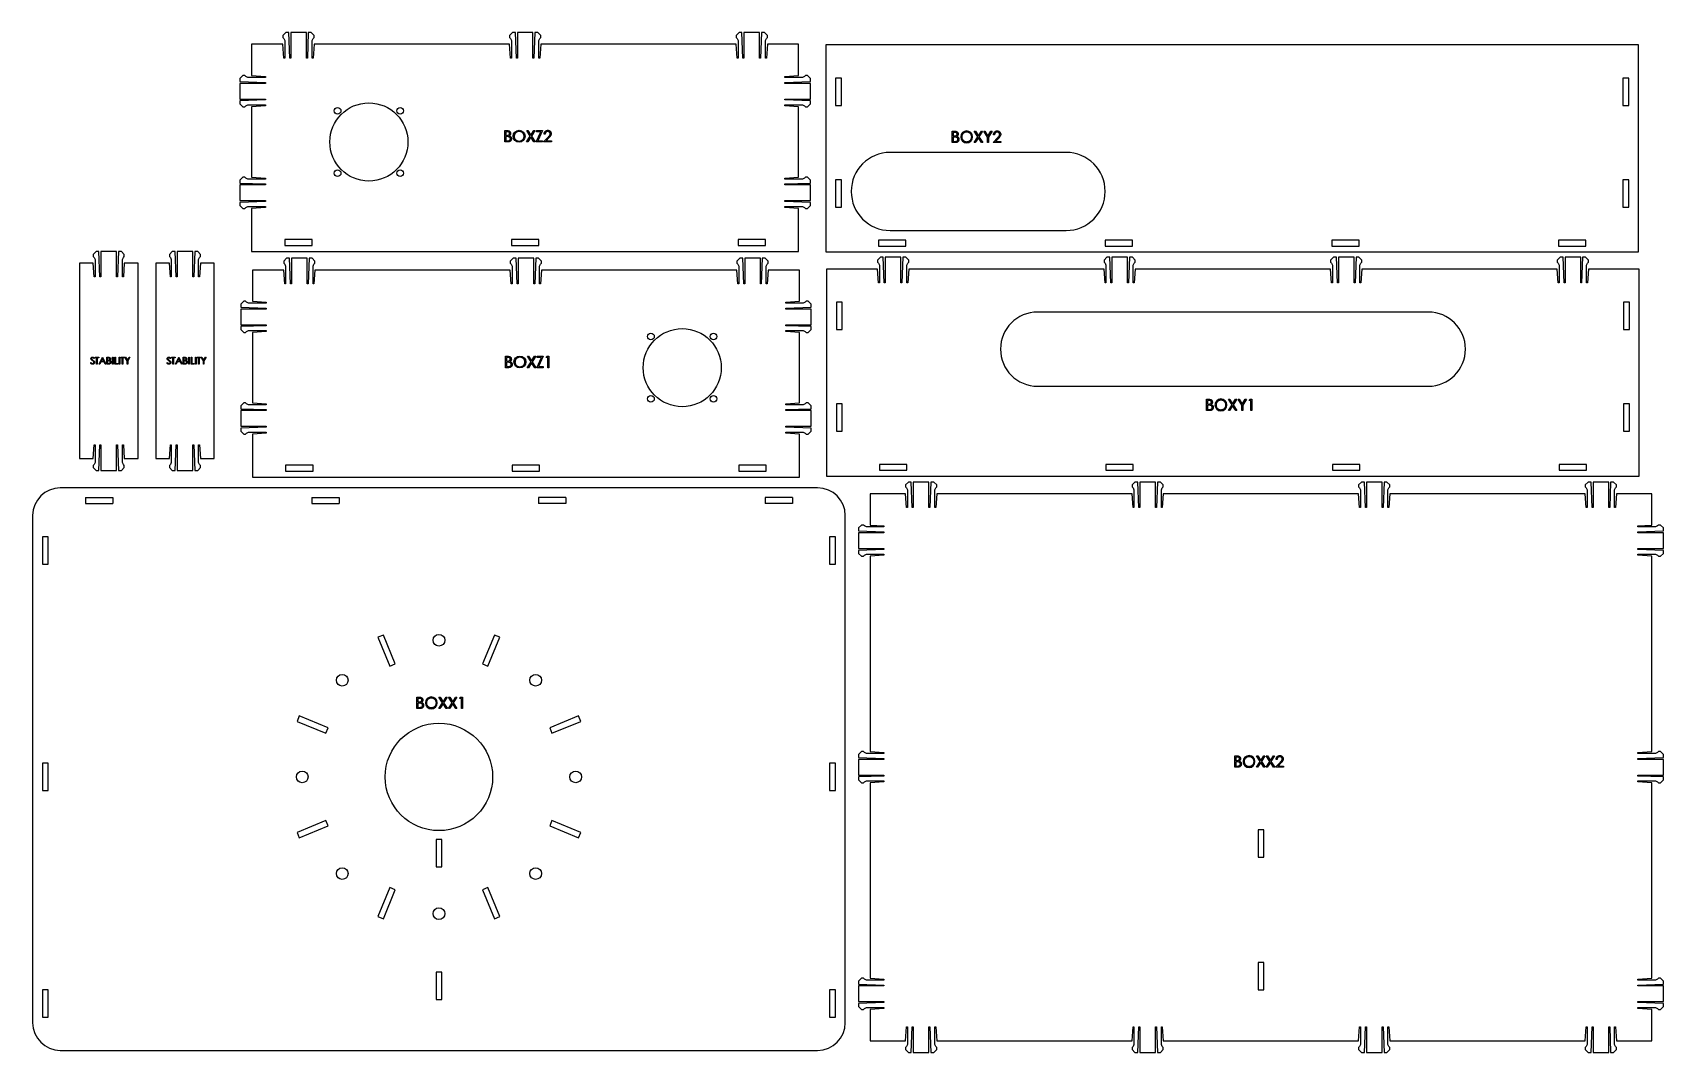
# Model space of a CAD drawing. Header units: millimetres. Extents: x 1 to 836, y 4 to 526.
import ezdxf

# ---------------------------------------------------------------- set-up
doc = ezdxf.new("R2010")
doc.units = ezdxf.units.MM
doc.layers.add('graveren', color=5, linetype='Continuous')
doc.layers.add('snijden', color=1, linetype='Continuous')

msp = doc.modelspace()

# ---------------------------------------------------------------- linework, layer by layer
at = {"layer": 'graveren', "linetype": 'Continuous', "flags": 128}
for points in [[(242.58, 475.51), (243.71, 475.51), (243.71, 475.51), (243.88, 475.51), (244.04, 475.5), (244.18, 475.49), (244.32, 475.47), (244.45, 475.45), (244.56, 475.42), (244.67, 475.39), (244.77, 475.35), (244.94, 475.25), (245.1, 475.14), (245.23, 475), (245.35, 474.84), (245.44, 474.66), (245.51, 474.47), (245.55, 474.28), (245.56, 474.07), (245.56, 474.07), (245.55, 473.88), (245.52, 473.7), (245.47, 473.52), (245.39, 473.36), (245.3, 473.2), (245.18, 473.06), (245.05, 472.94), (244.89, 472.83), (244.89, 472.83), (245.09, 472.75), (245.26, 472.67), (245.41, 472.57), (245.53, 472.47), (245.64, 472.37), (245.73, 472.25), (245.82, 472.12), (245.88, 471.98), (245.94, 471.83), (245.98, 471.67), (246, 471.51), (246.01, 471.35), (246.01, 471.35), (246, 471.18), (245.98, 471.01), (245.94, 470.86), (245.88, 470.71), (245.81, 470.56), (245.73, 470.43), (245.62, 470.3), (245.51, 470.17), (245.37, 470.06), (245.23, 469.96), (245.08, 469.88), (244.92, 469.81), (244.74, 469.76), (244.56, 469.72), (244.36, 469.7), (244.15, 469.69), (244.15, 469.69), (242.58, 469.69), (242.58, 469.69), (242.58, 475.51)], [(243.1, 474.92), (243.1, 473.05), (243.1, 473.05), (243.45, 473.05), (243.45, 473.05), (243.61, 473.05), (243.75, 473.06), (243.88, 473.07), (244, 473.08), (244.12, 473.1), (244.22, 473.12), (244.31, 473.14), (244.39, 473.16), (244.53, 473.23), (244.66, 473.31), (244.77, 473.41), (244.86, 473.52), (244.94, 473.64), (245, 473.78), (245.03, 473.92), (245.04, 474.06), (245.04, 474.06), (245.04, 474.16), (245.02, 474.25), (245, 474.34), (244.97, 474.42), (244.92, 474.49), (244.87, 474.56), (244.81, 474.63), (244.75, 474.69), (244.67, 474.74), (244.58, 474.79), (244.48, 474.83), (244.36, 474.86), (244.24, 474.88), (244.11, 474.9), (243.96, 474.91), (243.81, 474.92), (243.81, 474.92), (243.1, 474.92)], [(243.1, 472.45), (243.1, 470.29), (243.1, 470.29), (243.84, 470.29), (243.84, 470.29), (244, 470.29), (244.15, 470.3), (244.29, 470.31), (244.42, 470.32), (244.53, 470.34), (244.63, 470.36), (244.73, 470.38), (244.81, 470.41), (244.96, 470.48), (245.09, 470.57), (245.2, 470.67), (245.3, 470.79), (245.38, 470.92), (245.44, 471.06), (245.48, 471.2), (245.49, 471.35), (245.49, 471.35), (245.48, 471.44), (245.47, 471.53), (245.45, 471.61), (245.43, 471.7), (245.39, 471.78), (245.34, 471.86), (245.29, 471.93), (245.23, 472), (245.1, 472.13), (244.93, 472.24), (244.75, 472.32), (244.54, 472.39), (244.54, 472.39), (244.45, 472.4), (244.35, 472.42), (244.24, 472.43), (244.11, 472.44), (243.96, 472.45), (243.81, 472.45), (243.63, 472.45), (243.45, 472.45), (243.45, 472.45), (243.1, 472.45)], [(249.95, 475.07), (249.79, 475.06), (249.63, 475.05), (249.46, 475.02), (249.31, 474.98), (249.15, 474.94), (248.99, 474.88), (248.84, 474.81), (248.69, 474.73), (248.55, 474.65), (248.41, 474.55), (248.28, 474.45), (248.16, 474.34), (248.05, 474.23), (247.95, 474.1), (247.85, 473.97), (247.76, 473.84), (247.68, 473.69), (247.62, 473.55), (247.56, 473.4), (247.51, 473.24), (247.48, 473.08), (247.45, 472.92), (247.43, 472.75), (247.43, 472.58), (247.43, 472.58), (247.44, 472.33), (247.48, 472.09), (247.53, 471.86), (247.61, 471.63), (247.72, 471.42), (247.84, 471.22), (248, 471.03), (248.17, 470.85), (248.36, 470.68), (248.56, 470.54), (248.77, 470.42), (248.99, 470.32), (249.21, 470.24), (249.45, 470.19), (249.7, 470.15), (249.95, 470.14), (249.95, 470.14), (250.13, 470.15), (250.3, 470.16), (250.46, 470.19), (250.63, 470.22), (250.79, 470.27), (250.94, 470.32), (251.09, 470.39), (251.24, 470.47), (251.39, 470.55), (251.53, 470.64), (251.65, 470.74), (251.77, 470.85), (251.89, 470.96), (251.99, 471.09), (252.08, 471.22), (252.17, 471.35), (252.25, 471.5), (252.32, 471.64), (252.37, 471.79), (252.42, 471.95), (252.46, 472.11), (252.48, 472.27), (252.5, 472.44), (252.5, 472.61), (252.5, 472.61), (252.5, 472.78), (252.48, 472.94), (252.46, 473.1), (252.42, 473.26), (252.37, 473.41), (252.32, 473.56), (252.25, 473.71), (252.17, 473.85), (252.08, 473.98), (251.99, 474.11), (251.88, 474.23), (251.77, 474.35), (251.65, 474.45), (251.52, 474.55), (251.38, 474.65), (251.23, 474.73), (251.08, 474.81), (250.93, 474.88), (250.77, 474.94), (250.61, 474.98), (250.45, 475.02), (250.29, 475.05), (250.12, 475.06), (249.95, 475.07)], [(253.81, 475.51), (254.41, 475.51), (254.41, 475.51), (255.94, 473.13), (255.94, 473.13), (257.46, 475.51), (257.46, 475.51), (258.06, 475.51), (258.06, 475.51), (256.24, 472.66), (256.24, 472.66), (258.14, 469.69), (258.14, 469.69), (257.53, 469.69), (257.53, 469.69), (255.94, 472.19), (255.94, 472.19), (254.34, 469.69), (254.34, 469.69), (253.73, 469.69), (253.73, 469.69), (255.63, 472.66), (255.63, 472.66), (253.81, 475.51)], [(258.85, 474.92), (258.85, 475.51), (258.85, 475.51), (261.91, 475.51), (261.91, 475.51), (259.46, 470.29), (259.46, 470.29), (261.83, 470.29), (261.83, 470.29), (261.83, 469.69), (261.83, 469.69), (258.62, 469.69), (258.62, 469.69), (261.06, 474.92), (261.06, 474.92), (258.85, 474.92)], [(263.25, 473.72), (262.73, 473.72), (262.73, 473.72), (262.74, 473.93), (262.77, 474.13), (262.82, 474.32), (262.88, 474.5), (262.96, 474.67), (263.05, 474.83), (263.16, 474.98), (263.29, 475.12), (263.43, 475.25), (263.58, 475.36), (263.73, 475.45), (263.89, 475.53), (264.07, 475.59), (264.24, 475.63), (264.43, 475.66), (264.63, 475.66), (264.63, 475.66), (264.82, 475.66), (265, 475.63), (265.17, 475.59), (265.34, 475.54), (265.49, 475.46), (265.63, 475.37), (265.77, 475.27), (265.9, 475.15), (266.01, 475.02), (266.11, 474.88), (266.19, 474.74), (266.26, 474.59), (266.31, 474.43), (266.35, 474.27), (266.38, 474.11), (266.38, 473.93), (266.38, 473.93), (266.37, 473.69), (266.32, 473.46), (266.25, 473.23), (266.14, 473.01), (266.07, 472.9), (265.99, 472.78), (265.9, 472.64), (265.79, 472.5), (265.66, 472.35), (265.53, 472.19), (265.37, 472.02), (265.21, 471.84), (265.21, 471.84), (263.75, 470.29), (263.75, 470.29), (266.46, 470.29), (266.46, 470.29), (266.46, 469.69), (266.46, 469.69), (262.5, 469.69), (262.5, 469.69), (264.76, 472.1), (264.76, 472.1), (264.92, 472.27), (265.07, 472.44), (265.21, 472.59), (265.33, 472.72), (265.43, 472.85), (265.52, 472.96), (265.59, 473.07), (265.65, 473.16), (265.74, 473.33), (265.81, 473.51), (265.85, 473.7), (265.86, 473.89), (265.86, 473.89), (265.86, 474.01), (265.84, 474.12), (265.81, 474.23), (265.77, 474.34), (265.72, 474.44), (265.65, 474.53), (265.58, 474.63), (265.49, 474.72), (265.4, 474.8), (265.3, 474.87), (265.2, 474.93), (265.09, 474.98), (264.97, 475.02), (264.85, 475.04), (264.73, 475.06), (264.6, 475.07), (264.6, 475.07), (264.46, 475.06), (264.33, 475.04), (264.21, 475.02), (264.09, 474.98), (263.97, 474.93), (263.87, 474.87), (263.77, 474.8), (263.67, 474.71), (263.58, 474.62), (263.51, 474.52), (263.44, 474.41), (263.38, 474.29), (263.33, 474.16), (263.29, 474.02), (263.27, 473.88), (263.25, 473.72)], [(471.69, 475.21), (472.82, 475.21), (472.82, 475.21), (472.99, 475.21), (473.15, 475.2), (473.29, 475.19), (473.43, 475.17), (473.56, 475.15), (473.67, 475.12), (473.78, 475.09), (473.88, 475.05), (474.05, 474.95), (474.21, 474.84), (474.34, 474.7), (474.46, 474.54), (474.55, 474.36), (474.62, 474.17), (474.66, 473.98), (474.67, 473.77), (474.67, 473.77), (474.66, 473.58), (474.63, 473.4), (474.58, 473.22), (474.5, 473.06), (474.41, 472.9), (474.29, 472.76), (474.15, 472.64), (474, 472.53), (474, 472.53), (474.2, 472.45), (474.37, 472.37), (474.52, 472.27), (474.64, 472.17), (474.75, 472.07), (474.84, 471.95), (474.93, 471.82), (474.99, 471.68), (475.05, 471.53), (475.09, 471.37), (475.11, 471.21), (475.12, 471.05), (475.12, 471.05), (475.11, 470.87), (475.09, 470.71), (475.05, 470.56), (474.99, 470.41), (474.92, 470.26), (474.84, 470.13), (474.73, 470), (474.61, 469.87), (474.48, 469.76), (474.34, 469.66), (474.19, 469.58), (474.02, 469.51), (473.85, 469.46), (473.66, 469.42), (473.47, 469.4), (473.26, 469.39), (473.26, 469.39), (471.69, 469.39), (471.69, 469.39), (471.69, 475.21)], [(472.21, 474.62), (472.21, 472.75), (472.21, 472.75), (472.56, 472.75), (472.56, 472.75), (472.71, 472.75), (472.86, 472.76), (472.99, 472.77), (473.11, 472.78), (473.22, 472.8), (473.33, 472.82), (473.42, 472.84), (473.5, 472.86), (473.64, 472.93), (473.77, 473.01), (473.88, 473.11), (473.97, 473.22), (474.05, 473.34), (474.11, 473.48), (474.14, 473.62), (474.15, 473.76), (474.15, 473.76), (474.14, 473.86), (474.13, 473.95), (474.11, 474.04), (474.08, 474.12), (474.03, 474.19), (473.98, 474.26), (473.92, 474.33), (473.85, 474.39), (473.78, 474.44), (473.69, 474.49), (473.59, 474.53), (473.47, 474.56), (473.35, 474.58), (473.22, 474.6), (473.07, 474.61), (472.92, 474.62), (472.92, 474.62), (472.21, 474.62)], [(472.21, 472.15), (472.21, 469.99), (472.21, 469.99), (472.95, 469.99), (472.95, 469.99), (473.11, 469.99), (473.26, 470), (473.4, 470.01), (473.52, 470.02), (473.64, 470.04), (473.74, 470.06), (473.84, 470.08), (473.92, 470.11), (474.06, 470.18), (474.2, 470.27), (474.31, 470.37), (474.41, 470.49), (474.49, 470.62), (474.55, 470.76), (474.59, 470.9), (474.6, 471.05), (474.6, 471.05), (474.59, 471.14), (474.58, 471.23), (474.56, 471.31), (474.53, 471.4), (474.5, 471.48), (474.45, 471.55), (474.4, 471.63), (474.34, 471.7), (474.2, 471.83), (474.04, 471.94), (473.85, 472.02), (473.64, 472.09), (473.64, 472.09), (473.56, 472.1), (473.46, 472.12), (473.35, 472.13), (473.22, 472.14), (473.07, 472.14), (472.91, 472.15), (472.74, 472.15), (472.56, 472.15), (472.56, 472.15), (472.21, 472.15)], [(479.06, 474.77), (478.9, 474.76), (478.73, 474.74), (478.57, 474.72), (478.41, 474.68), (478.26, 474.64), (478.1, 474.58), (477.95, 474.51), (477.8, 474.43), (477.66, 474.35), (477.52, 474.25), (477.39, 474.15), (477.27, 474.04), (477.16, 473.93), (477.06, 473.8), (476.96, 473.67), (476.87, 473.54), (476.79, 473.39), (476.73, 473.25), (476.67, 473.1), (476.62, 472.94), (476.58, 472.78), (476.56, 472.62), (476.54, 472.45), (476.54, 472.28), (476.54, 472.28), (476.55, 472.03), (476.58, 471.79), (476.64, 471.56), (476.72, 471.33), (476.83, 471.12), (476.95, 470.92), (477.1, 470.73), (477.28, 470.55), (477.47, 470.38), (477.67, 470.24), (477.88, 470.12), (478.09, 470.02), (478.32, 469.94), (478.56, 469.88), (478.81, 469.85), (479.06, 469.84), (479.06, 469.84), (479.24, 469.85), (479.4, 469.86), (479.57, 469.89), (479.73, 469.92), (479.89, 469.97), (480.05, 470.02), (480.2, 470.09), (480.35, 470.16), (480.5, 470.25), (480.64, 470.34), (480.76, 470.44), (480.88, 470.55), (480.99, 470.66), (481.1, 470.79), (481.19, 470.92), (481.28, 471.05), (481.36, 471.2), (481.43, 471.34), (481.48, 471.49), (481.53, 471.65), (481.57, 471.81), (481.59, 471.97), (481.61, 472.14), (481.61, 472.31), (481.61, 472.31), (481.61, 472.48), (481.59, 472.64), (481.57, 472.8), (481.53, 472.96), (481.48, 473.11), (481.43, 473.26), (481.36, 473.41), (481.28, 473.55), (481.19, 473.68), (481.1, 473.81), (480.99, 473.93), (480.88, 474.05), (480.76, 474.15), (480.63, 474.25), (480.49, 474.35), (480.34, 474.43), (480.19, 474.51), (480.04, 474.58), (479.88, 474.64), (479.72, 474.68), (479.56, 474.72), (479.4, 474.74), (479.23, 474.76), (479.06, 474.77)], [(482.92, 475.21), (483.52, 475.21), (483.52, 475.21), (485.05, 472.83), (485.05, 472.83), (486.57, 475.21), (486.57, 475.21), (487.17, 475.21), (487.17, 475.21), (485.35, 472.36), (485.35, 472.36), (487.25, 469.39), (487.25, 469.39), (486.64, 469.39), (486.64, 469.39), (485.05, 471.89), (485.05, 471.89), (483.45, 469.39), (483.45, 469.39), (482.84, 469.39), (482.84, 469.39), (484.74, 472.36), (484.74, 472.36), (482.92, 475.21)], [(487.81, 475.21), (488.4, 475.21), (488.4, 475.21), (489.93, 472.71), (489.93, 472.71), (491.46, 475.21), (491.46, 475.21), (492.06, 475.21), (492.06, 475.21), (490.19, 472.16), (490.19, 472.16), (490.19, 469.39), (490.19, 469.39), (489.67, 469.39), (489.67, 469.39), (489.67, 472.16), (489.67, 472.16), (487.81, 475.21)], [(493.33, 473.42), (492.81, 473.42), (492.81, 473.42), (492.82, 473.63), (492.85, 473.83), (492.9, 474.02), (492.96, 474.2), (493.04, 474.36), (493.13, 474.53), (493.24, 474.68), (493.37, 474.82), (493.51, 474.95), (493.66, 475.06), (493.81, 475.15), (493.97, 475.23), (494.14, 475.29), (494.32, 475.33), (494.51, 475.35), (494.7, 475.36), (494.7, 475.36), (494.9, 475.35), (495.08, 475.33), (495.25, 475.29), (495.42, 475.23), (495.57, 475.16), (495.71, 475.07), (495.85, 474.97), (495.98, 474.85), (496.09, 474.72), (496.19, 474.58), (496.27, 474.43), (496.34, 474.29), (496.39, 474.13), (496.43, 473.97), (496.45, 473.81), (496.46, 473.63), (496.46, 473.63), (496.45, 473.39), (496.4, 473.16), (496.33, 472.93), (496.22, 472.71), (496.15, 472.6), (496.07, 472.48), (495.98, 472.34), (495.87, 472.2), (495.74, 472.05), (495.6, 471.89), (495.45, 471.72), (495.29, 471.54), (495.29, 471.54), (493.83, 469.99), (493.83, 469.99), (496.54, 469.99), (496.54, 469.99), (496.54, 469.39), (496.54, 469.39), (492.58, 469.39), (492.58, 469.39), (494.84, 471.8), (494.84, 471.8), (495, 471.97), (495.15, 472.14), (495.29, 472.28), (495.41, 472.42), (495.51, 472.55), (495.6, 472.66), (495.67, 472.77), (495.73, 472.86), (495.82, 473.03), (495.89, 473.21), (495.93, 473.4), (495.94, 473.59), (495.94, 473.59), (495.93, 473.7), (495.92, 473.82), (495.89, 473.93), (495.85, 474.03), (495.8, 474.14), (495.73, 474.23), (495.66, 474.33), (495.57, 474.42), (495.48, 474.5), (495.38, 474.57), (495.28, 474.63), (495.17, 474.68), (495.05, 474.72), (494.93, 474.74), (494.81, 474.76), (494.68, 474.77), (494.68, 474.77), (494.54, 474.76), (494.41, 474.74), (494.29, 474.72), (494.17, 474.68), (494.05, 474.63), (493.95, 474.57), (493.85, 474.5), (493.75, 474.41), (493.66, 474.32), (493.59, 474.22), (493.52, 474.11), (493.46, 473.99), (493.41, 473.86), (493.37, 473.72), (493.35, 473.58), (493.33, 473.42)], [(30.54, 356.65), (30.83, 356.83), (30.83, 356.83), (30.92, 356.69), (31.01, 356.58), (31.1, 356.48), (31.19, 356.39), (31.29, 356.33), (31.39, 356.28), (31.5, 356.26), (31.6, 356.25), (31.6, 356.25), (31.69, 356.25), (31.78, 356.27), (31.87, 356.29), (31.95, 356.33), (32.03, 356.37), (32.1, 356.43), (32.16, 356.48), (32.2, 356.55), (32.24, 356.62), (32.27, 356.69), (32.28, 356.76), (32.29, 356.84), (32.29, 356.84), (32.28, 356.93), (32.26, 357.02), (32.22, 357.1), (32.16, 357.18), (32.16, 357.18), (32.12, 357.24), (32.06, 357.31), (31.99, 357.37), (31.92, 357.44), (31.84, 357.51), (31.74, 357.59), (31.64, 357.66), (31.53, 357.74), (31.53, 357.74), (31.42, 357.82), (31.32, 357.9), (31.24, 357.96), (31.16, 358.03), (31.09, 358.08), (31.04, 358.13), (30.99, 358.18), (30.96, 358.22), (30.96, 358.22), (30.91, 358.28), (30.87, 358.34), (30.84, 358.41), (30.81, 358.48), (30.79, 358.54), (30.77, 358.61), (30.77, 358.68), (30.76, 358.75), (30.76, 358.75), (30.77, 358.86), (30.79, 358.97), (30.83, 359.07), (30.87, 359.17), (30.94, 359.25), (31.01, 359.33), (31.09, 359.4), (31.19, 359.46), (31.29, 359.51), (31.4, 359.54), (31.51, 359.56), (31.63, 359.57), (31.63, 359.57), (31.75, 359.56), (31.87, 359.54), (31.98, 359.5), (32.1, 359.44), (32.15, 359.41), (32.21, 359.37), (32.26, 359.32), (32.32, 359.26), (32.38, 359.2), (32.44, 359.13), (32.5, 359.06), (32.56, 358.98), (32.56, 358.98), (32.27, 358.76), (32.27, 358.76), (32.22, 358.83), (32.17, 358.89), (32.12, 358.94), (32.08, 358.99), (32.03, 359.03), (31.99, 359.07), (31.95, 359.1), (31.91, 359.12), (31.84, 359.16), (31.76, 359.19), (31.68, 359.2), (31.59, 359.21), (31.59, 359.21), (31.48, 359.2), (31.38, 359.18), (31.3, 359.14), (31.22, 359.08), (31.16, 359.01), (31.11, 358.94), (31.09, 358.86), (31.08, 358.77), (31.08, 358.77), (31.08, 358.71), (31.09, 358.66), (31.1, 358.6), (31.13, 358.55), (31.16, 358.49), (31.2, 358.44), (31.25, 358.38), (31.31, 358.31), (31.31, 358.31), (31.33, 358.29), (31.36, 358.27), (31.41, 358.23), (31.46, 358.19), (31.53, 358.15), (31.6, 358.09), (31.68, 358.03), (31.78, 357.97), (31.78, 357.97), (31.89, 357.88), (32, 357.8), (32.09, 357.72), (32.18, 357.65), (32.25, 357.57), (32.32, 357.5), (32.38, 357.43), (32.43, 357.37), (32.5, 357.23), (32.56, 357.1), (32.59, 356.97), (32.6, 356.84), (32.6, 356.84), (32.6, 356.74), (32.58, 356.65), (32.56, 356.56), (32.53, 356.48), (32.49, 356.4), (32.44, 356.32), (32.38, 356.24), (32.31, 356.17), (32.24, 356.11), (32.16, 356.05), (32.07, 356), (31.99, 355.96), (31.9, 355.93), (31.8, 355.91), (31.71, 355.89), (31.6, 355.89), (31.6, 355.89), (31.52, 355.89), (31.45, 355.9), (31.37, 355.91), (31.3, 355.93), (31.22, 355.96), (31.15, 355.99), (31.09, 356.02), (31.02, 356.07), (30.96, 356.11), (30.89, 356.17), (30.83, 356.23), (30.77, 356.3), (30.71, 356.38), (30.65, 356.46), (30.59, 356.55), (30.54, 356.65)], [(32.92, 359.12), (32.92, 359.48), (32.92, 359.48), (34.76, 359.48), (34.76, 359.48), (34.76, 359.12), (34.76, 359.12), (33.99, 359.12), (33.99, 359.12), (33.99, 355.98), (33.99, 355.98), (33.68, 355.98), (33.68, 355.98), (33.68, 359.12), (33.68, 359.12), (32.92, 359.12)], [(36.73, 359.48), (38.35, 355.98), (38.35, 355.98), (38, 355.98), (38, 355.98), (37.49, 357.1), (37.49, 357.1), (35.9, 357.1), (35.9, 357.1), (35.37, 355.98), (35.37, 355.98), (35.03, 355.98), (35.03, 355.98), (36.69, 359.48), (36.69, 359.48), (36.73, 359.48)], [(38.97, 359.48), (39.66, 359.48), (39.66, 359.48), (39.76, 359.48), (39.85, 359.47), (39.94, 359.46), (40.02, 359.45), (40.1, 359.44), (40.17, 359.42), (40.23, 359.4), (40.29, 359.38), (40.4, 359.32), (40.49, 359.25), (40.57, 359.17), (40.64, 359.07), (40.7, 358.97), (40.74, 358.85), (40.76, 358.74), (40.77, 358.61), (40.77, 358.61), (40.76, 358.5), (40.74, 358.39), (40.71, 358.28), (40.67, 358.18), (40.61, 358.09), (40.54, 358.01), (40.46, 357.93), (40.36, 357.87), (40.36, 357.87), (40.48, 357.82), (40.59, 357.77), (40.68, 357.71), (40.75, 357.65), (40.82, 357.59), (40.87, 357.52), (40.92, 357.44), (40.96, 357.35), (41, 357.26), (41.02, 357.17), (41.03, 357.07), (41.04, 356.97), (41.04, 356.97), (41.03, 356.87), (41.02, 356.77), (41, 356.68), (40.96, 356.59), (40.92, 356.5), (40.87, 356.42), (40.81, 356.34), (40.74, 356.27), (40.66, 356.2), (40.57, 356.14), (40.48, 356.09), (40.38, 356.05), (40.28, 356.02), (40.16, 356), (40.05, 355.98), (39.92, 355.98), (39.92, 355.98), (38.97, 355.98), (38.97, 355.98), (38.97, 359.48)], [(39.29, 359.12), (39.29, 358), (39.29, 358), (39.5, 358), (39.5, 358), (39.59, 358), (39.68, 358), (39.76, 358.01), (39.83, 358.02), (39.9, 358.02), (39.96, 358.04), (40.01, 358.05), (40.06, 358.07), (40.15, 358.1), (40.23, 358.15), (40.29, 358.21), (40.35, 358.28), (40.4, 358.36), (40.43, 358.44), (40.45, 358.52), (40.46, 358.61), (40.46, 358.61), (40.45, 358.66), (40.44, 358.72), (40.43, 358.77), (40.41, 358.82), (40.39, 358.87), (40.36, 358.91), (40.32, 358.95), (40.28, 358.98), (40.23, 359.01), (40.18, 359.04), (40.12, 359.07), (40.05, 359.09), (39.97, 359.1), (39.9, 359.11), (39.81, 359.12), (39.71, 359.12), (39.71, 359.12), (39.29, 359.12)], [(41.76, 359.48), (42.07, 359.48), (42.07, 359.48), (42.07, 355.98), (42.07, 355.98), (41.76, 355.98), (41.76, 355.98), (41.76, 359.48)], [(42.97, 359.48), (43.28, 359.48), (43.28, 359.48), (43.28, 356.34), (43.28, 356.34), (44.63, 356.34), (44.63, 356.34), (44.63, 355.98), (44.63, 355.98), (42.97, 355.98), (42.97, 355.98), (42.97, 359.48)], [(45.21, 359.48), (45.53, 359.48), (45.53, 359.48), (45.53, 355.98), (45.53, 355.98), (45.21, 355.98), (45.21, 355.98), (45.21, 359.48)], [(46.02, 359.12), (46.02, 359.48), (46.02, 359.48), (47.86, 359.48), (47.86, 359.48), (47.86, 359.12), (47.86, 359.12), (47.1, 359.12), (47.1, 359.12), (47.1, 355.98), (47.1, 355.98), (46.78, 355.98), (46.78, 355.98), (46.78, 359.12), (46.78, 359.12), (46.02, 359.12)], [(48.13, 359.48), (48.49, 359.48), (48.49, 359.48), (49.41, 357.98), (49.41, 357.98), (50.33, 359.48), (50.33, 359.48), (50.69, 359.48), (50.69, 359.48), (49.56, 357.64), (49.56, 357.64), (49.56, 355.98), (49.56, 355.98), (49.25, 355.98), (49.25, 355.98), (49.25, 357.64), (49.25, 357.64), (48.13, 359.48)], [(69.59, 356.65), (69.88, 356.83), (69.88, 356.83), (69.97, 356.69), (70.05, 356.58), (70.15, 356.48), (70.24, 356.39), (70.34, 356.33), (70.44, 356.28), (70.54, 356.26), (70.65, 356.25), (70.65, 356.25), (70.74, 356.25), (70.83, 356.27), (70.92, 356.29), (71, 356.33), (71.08, 356.37), (71.15, 356.43), (71.2, 356.48), (71.25, 356.55), (71.29, 356.62), (71.31, 356.69), (71.33, 356.76), (71.34, 356.84), (71.34, 356.84), (71.33, 356.93), (71.3, 357.02), (71.27, 357.1), (71.21, 357.18), (71.21, 357.18), (71.16, 357.24), (71.11, 357.31), (71.04, 357.37), (70.97, 357.44), (70.88, 357.51), (70.79, 357.59), (70.69, 357.66), (70.58, 357.74), (70.58, 357.74), (70.47, 357.82), (70.37, 357.9), (70.28, 357.96), (70.21, 358.03), (70.14, 358.08), (70.08, 358.13), (70.04, 358.18), (70.01, 358.22), (70.01, 358.22), (69.96, 358.28), (69.92, 358.34), (69.89, 358.41), (69.86, 358.48), (69.84, 358.54), (69.82, 358.61), (69.81, 358.68), (69.81, 358.75), (69.81, 358.75), (69.82, 358.86), (69.84, 358.97), (69.87, 359.07), (69.92, 359.17), (69.98, 359.25), (70.05, 359.33), (70.14, 359.4), (70.23, 359.46), (70.34, 359.51), (70.44, 359.54), (70.56, 359.56), (70.67, 359.57), (70.67, 359.57), (70.8, 359.56), (70.92, 359.54), (71.03, 359.5), (71.14, 359.44), (71.2, 359.41), (71.25, 359.37), (71.31, 359.32), (71.37, 359.26), (71.43, 359.2), (71.48, 359.13), (71.54, 359.06), (71.61, 358.98), (71.61, 358.98), (71.32, 358.76), (71.32, 358.76), (71.27, 358.83), (71.22, 358.89), (71.17, 358.94), (71.13, 358.99), (71.08, 359.03), (71.04, 359.07), (71, 359.1), (70.96, 359.12), (70.89, 359.16), (70.81, 359.19), (70.72, 359.2), (70.64, 359.21), (70.64, 359.21), (70.53, 359.2), (70.43, 359.18), (70.35, 359.14), (70.27, 359.08), (70.21, 359.01), (70.16, 358.94), (70.13, 358.86), (70.12, 358.77), (70.12, 358.77), (70.13, 358.71), (70.14, 358.66), (70.15, 358.6), (70.17, 358.55), (70.2, 358.49), (70.24, 358.44), (70.29, 358.38), (70.36, 358.31), (70.36, 358.31), (70.38, 358.29), (70.41, 358.27), (70.45, 358.23), (70.51, 358.19), (70.57, 358.15), (70.65, 358.09), (70.73, 358.03), (70.83, 357.97), (70.83, 357.97), (70.94, 357.88), (71.04, 357.8), (71.14, 357.72), (71.22, 357.65), (71.3, 357.57), (71.37, 357.5), (71.43, 357.43), (71.47, 357.37), (71.55, 357.23), (71.61, 357.1), (71.64, 356.97), (71.65, 356.84), (71.65, 356.84), (71.65, 356.74), (71.63, 356.65), (71.61, 356.56), (71.58, 356.48), (71.54, 356.4), (71.49, 356.32), (71.43, 356.24), (71.36, 356.17), (71.28, 356.11), (71.2, 356.05), (71.12, 356), (71.04, 355.96), (70.95, 355.93), (70.85, 355.91), (70.75, 355.89), (70.65, 355.89), (70.65, 355.89), (70.57, 355.89), (70.49, 355.9), (70.42, 355.91), (70.34, 355.93), (70.27, 355.96), (70.2, 355.99), (70.13, 356.02), (70.07, 356.07), (70, 356.11), (69.94, 356.17), (69.88, 356.23), (69.82, 356.3), (69.76, 356.38), (69.7, 356.46), (69.64, 356.55), (69.59, 356.65)], [(71.96, 359.12), (71.96, 359.48), (71.96, 359.48), (73.8, 359.48), (73.8, 359.48), (73.8, 359.12), (73.8, 359.12), (73.04, 359.12), (73.04, 359.12), (73.04, 355.98), (73.04, 355.98), (72.73, 355.98), (72.73, 355.98), (72.73, 359.12), (72.73, 359.12), (71.96, 359.12)], [(75.78, 359.48), (77.39, 355.98), (77.39, 355.98), (77.05, 355.98), (77.05, 355.98), (76.53, 357.1), (76.53, 357.1), (74.95, 357.1), (74.95, 357.1), (74.42, 355.98), (74.42, 355.98), (74.07, 355.98), (74.07, 355.98), (75.73, 359.48), (75.73, 359.48), (75.78, 359.48)], [(78.02, 359.48), (78.7, 359.48), (78.7, 359.48), (78.8, 359.48), (78.9, 359.47), (78.99, 359.46), (79.07, 359.45), (79.15, 359.44), (79.22, 359.42), (79.28, 359.4), (79.34, 359.38), (79.44, 359.32), (79.54, 359.25), (79.62, 359.17), (79.69, 359.07), (79.74, 358.97), (79.78, 358.85), (79.81, 358.74), (79.82, 358.61), (79.82, 358.61), (79.81, 358.5), (79.79, 358.39), (79.76, 358.28), (79.71, 358.18), (79.66, 358.09), (79.59, 358.01), (79.51, 357.93), (79.41, 357.87), (79.41, 357.87), (79.53, 357.82), (79.64, 357.77), (79.72, 357.71), (79.8, 357.65), (79.86, 357.59), (79.92, 357.52), (79.97, 357.44), (80.01, 357.35), (80.04, 357.26), (80.07, 357.17), (80.08, 357.07), (80.09, 356.97), (80.09, 356.97), (80.08, 356.87), (80.07, 356.77), (80.04, 356.68), (80.01, 356.59), (79.97, 356.5), (79.91, 356.42), (79.85, 356.34), (79.78, 356.27), (79.7, 356.2), (79.62, 356.14), (79.53, 356.09), (79.43, 356.05), (79.32, 356.02), (79.21, 356), (79.09, 355.98), (78.97, 355.98), (78.97, 355.98), (78.02, 355.98), (78.02, 355.98), (78.02, 359.48)], [(78.34, 359.12), (78.34, 358), (78.34, 358), (78.55, 358), (78.55, 358), (78.64, 358), (78.73, 358), (78.81, 358.01), (78.88, 358.02), (78.95, 358.02), (79.01, 358.04), (79.06, 358.05), (79.11, 358.07), (79.2, 358.1), (79.27, 358.15), (79.34, 358.21), (79.4, 358.28), (79.44, 358.36), (79.48, 358.44), (79.5, 358.52), (79.5, 358.61), (79.5, 358.61), (79.5, 358.66), (79.49, 358.72), (79.48, 358.77), (79.46, 358.82), (79.43, 358.87), (79.4, 358.91), (79.37, 358.95), (79.33, 358.98), (79.28, 359.01), (79.22, 359.04), (79.16, 359.07), (79.1, 359.09), (79.02, 359.1), (78.94, 359.11), (78.86, 359.12), (78.76, 359.12), (78.76, 359.12), (78.34, 359.12)], [(80.8, 359.48), (81.12, 359.48), (81.12, 359.48), (81.12, 355.98), (81.12, 355.98), (80.8, 355.98), (80.8, 355.98), (80.8, 359.48)], [(82.02, 359.48), (82.33, 359.48), (82.33, 359.48), (82.33, 356.34), (82.33, 356.34), (83.68, 356.34), (83.68, 356.34), (83.68, 355.98), (83.68, 355.98), (82.02, 355.98), (82.02, 355.98), (82.02, 359.48)], [(84.26, 359.48), (84.57, 359.48), (84.57, 359.48), (84.57, 355.98), (84.57, 355.98), (84.26, 355.98), (84.26, 355.98), (84.26, 359.48)], [(85.07, 359.12), (85.07, 359.48), (85.07, 359.48), (86.91, 359.48), (86.91, 359.48), (86.91, 359.12), (86.91, 359.12), (86.14, 359.12), (86.14, 359.12), (86.14, 355.98), (86.14, 355.98), (85.83, 355.98), (85.83, 355.98), (85.83, 359.12), (85.83, 359.12), (85.07, 359.12)], [(87.18, 359.48), (87.54, 359.48), (87.54, 359.48), (88.46, 357.98), (88.46, 357.98), (89.37, 359.48), (89.37, 359.48), (89.73, 359.48), (89.73, 359.48), (88.61, 357.64), (88.61, 357.64), (88.61, 355.98), (88.61, 355.98), (88.3, 355.98), (88.3, 355.98), (88.3, 357.64), (88.3, 357.64), (87.18, 359.48)], [(242.98, 359.97), (244.12, 359.97), (244.12, 359.97), (244.28, 359.97), (244.44, 359.96), (244.59, 359.95), (244.72, 359.93), (244.85, 359.91), (244.97, 359.88), (245.07, 359.85), (245.17, 359.81), (245.35, 359.71), (245.5, 359.6), (245.64, 359.46), (245.75, 359.3), (245.85, 359.12), (245.91, 358.93), (245.95, 358.74), (245.97, 358.53), (245.97, 358.53), (245.96, 358.34), (245.92, 358.16), (245.87, 357.98), (245.79, 357.81), (245.7, 357.66), (245.58, 357.52), (245.45, 357.4), (245.29, 357.29), (245.29, 357.29), (245.49, 357.21), (245.66, 357.13), (245.81, 357.03), (245.94, 356.93), (246.04, 356.82), (246.14, 356.71), (246.22, 356.58), (246.29, 356.44), (246.34, 356.29), (246.38, 356.13), (246.41, 355.97), (246.41, 355.8), (246.41, 355.8), (246.41, 355.63), (246.38, 355.47), (246.34, 355.31), (246.29, 355.17), (246.22, 355.02), (246.13, 354.88), (246.03, 354.76), (245.91, 354.63), (245.78, 354.52), (245.63, 354.42), (245.48, 354.34), (245.32, 354.27), (245.14, 354.22), (244.96, 354.18), (244.76, 354.16), (244.55, 354.15), (244.55, 354.15), (242.98, 354.15), (242.98, 354.15), (242.98, 359.97)], [(243.5, 359.38), (243.5, 357.51), (243.5, 357.51), (243.85, 357.51), (243.85, 357.51), (244.01, 357.51), (244.15, 357.52), (244.28, 357.53), (244.41, 357.54), (244.52, 357.55), (244.62, 357.57), (244.71, 357.6), (244.79, 357.62), (244.93, 357.69), (245.06, 357.77), (245.17, 357.87), (245.27, 357.98), (245.34, 358.1), (245.4, 358.24), (245.43, 358.37), (245.44, 358.52), (245.44, 358.52), (245.44, 358.62), (245.42, 358.71), (245.4, 358.8), (245.37, 358.88), (245.33, 358.95), (245.28, 359.02), (245.22, 359.09), (245.15, 359.15), (245.07, 359.2), (244.98, 359.25), (244.88, 359.29), (244.77, 359.32), (244.64, 359.34), (244.51, 359.36), (244.37, 359.37), (244.21, 359.38), (244.21, 359.38), (243.5, 359.38)], [(250.36, 359.53), (250.19, 359.52), (250.03, 359.5), (249.87, 359.48), (249.71, 359.44), (249.55, 359.39), (249.4, 359.34), (249.25, 359.27), (249.1, 359.19), (248.95, 359.11), (248.81, 359.01), (248.69, 358.91), (248.57, 358.8), (248.45, 358.69), (248.35, 358.56), (248.25, 358.43), (248.17, 358.3), (248.09, 358.15), (248.02, 358.01), (247.96, 357.85), (247.92, 357.7), (247.88, 357.54), (247.85, 357.38), (247.84, 357.21), (247.83, 357.04), (247.83, 357.04), (247.84, 356.79), (247.88, 356.55), (247.94, 356.32), (248.02, 356.09), (248.12, 355.88), (248.25, 355.68), (248.4, 355.49), (248.57, 355.31), (248.76, 355.14), (248.96, 355), (249.17, 354.88), (249.39, 354.78), (249.62, 354.7), (249.85, 354.64), (250.1, 354.61), (250.36, 354.6), (250.36, 354.6), (250.53, 354.6), (250.7, 354.62), (250.87, 354.65), (251.03, 354.68), (251.19, 354.73), (251.34, 354.78), (251.5, 354.85), (251.65, 354.92), (251.79, 355.01), (251.93, 355.1), (252.06, 355.2), (252.18, 355.31), (252.29, 355.42), (252.39, 355.55), (252.49, 355.68), (252.57, 355.81), (252.65, 355.96), (252.72, 356.1), (252.78, 356.25), (252.82, 356.41), (252.86, 356.57), (252.88, 356.73), (252.9, 356.9), (252.91, 357.07), (252.91, 357.07), (252.9, 357.24), (252.88, 357.4), (252.86, 357.56), (252.82, 357.72), (252.78, 357.87), (252.72, 358.02), (252.65, 358.16), (252.57, 358.31), (252.49, 358.44), (252.39, 358.57), (252.29, 358.69), (252.17, 358.8), (252.05, 358.91), (251.92, 359.01), (251.78, 359.11), (251.64, 359.19), (251.49, 359.27), (251.33, 359.34), (251.17, 359.39), (251.02, 359.44), (250.85, 359.48), (250.69, 359.5), (250.52, 359.52), (250.36, 359.53)], [(254.21, 359.97), (254.81, 359.97), (254.81, 359.97), (256.34, 357.59), (256.34, 357.59), (257.86, 359.97), (257.86, 359.97), (258.47, 359.97), (258.47, 359.97), (256.64, 357.12), (256.64, 357.12), (258.54, 354.15), (258.54, 354.15), (257.94, 354.15), (257.94, 354.15), (256.34, 356.65), (256.34, 356.65), (254.74, 354.15), (254.74, 354.15), (254.14, 354.15), (254.14, 354.15), (256.04, 357.12), (256.04, 357.12), (254.21, 359.97)], [(259.25, 359.38), (259.25, 359.97), (259.25, 359.97), (262.31, 359.97), (262.31, 359.97), (259.87, 354.75), (259.87, 354.75), (262.23, 354.75), (262.23, 354.75), (262.23, 354.15), (262.23, 354.15), (259.03, 354.15), (259.03, 354.15), (261.47, 359.38), (261.47, 359.38), (259.25, 359.38)], [(264.14, 359.97), (265.22, 359.97), (265.22, 359.97), (265.22, 354.15), (265.22, 354.15), (264.7, 354.15), (264.7, 354.15), (264.7, 359.38), (264.7, 359.38), (263.8, 359.38), (263.8, 359.38), (264.14, 359.97)], [(36.7, 358.8), (36.07, 357.46), (36.07, 357.46), (37.32, 357.46), (37.32, 357.46), (36.7, 358.8)], [(39.29, 357.64), (39.29, 356.34), (39.29, 356.34), (39.74, 356.34), (39.74, 356.34), (39.83, 356.34), (39.92, 356.34), (40, 356.35), (40.08, 356.36), (40.15, 356.37), (40.21, 356.38), (40.27, 356.39), (40.32, 356.41), (40.4, 356.45), (40.48, 356.5), (40.55, 356.57), (40.61, 356.64), (40.66, 356.72), (40.7, 356.8), (40.72, 356.88), (40.72, 356.97), (40.72, 356.97), (40.72, 357.03), (40.71, 357.08), (40.7, 357.13), (40.69, 357.18), (40.66, 357.23), (40.64, 357.28), (40.61, 357.32), (40.57, 357.37), (40.49, 357.44), (40.39, 357.51), (40.28, 357.56), (40.15, 357.6), (40.15, 357.6), (40.1, 357.61), (40.04, 357.62), (39.97, 357.62), (39.89, 357.63), (39.81, 357.63), (39.71, 357.64), (39.61, 357.64), (39.5, 357.64), (39.5, 357.64), (39.29, 357.64)], [(75.75, 358.8), (75.12, 357.46), (75.12, 357.46), (76.37, 357.46), (76.37, 357.46), (75.75, 358.8)], [(78.34, 357.64), (78.34, 356.34), (78.34, 356.34), (78.78, 356.34), (78.78, 356.34), (78.88, 356.34), (78.97, 356.34), (79.05, 356.35), (79.13, 356.36), (79.2, 356.37), (79.26, 356.38), (79.31, 356.39), (79.36, 356.41), (79.45, 356.45), (79.53, 356.5), (79.6, 356.57), (79.66, 356.64), (79.71, 356.72), (79.74, 356.8), (79.76, 356.88), (79.77, 356.97), (79.77, 356.97), (79.77, 357.03), (79.76, 357.08), (79.75, 357.13), (79.73, 357.18), (79.71, 357.23), (79.69, 357.28), (79.65, 357.32), (79.62, 357.37), (79.54, 357.44), (79.44, 357.51), (79.33, 357.56), (79.2, 357.6), (79.2, 357.6), (79.15, 357.61), (79.09, 357.62), (79.02, 357.62), (78.94, 357.63), (78.86, 357.63), (78.76, 357.64), (78.66, 357.64), (78.54, 357.64), (78.54, 357.64), (78.34, 357.64)], [(243.5, 356.91), (243.5, 354.75), (243.5, 354.75), (244.25, 354.75), (244.25, 354.75), (244.41, 354.75), (244.55, 354.76), (244.69, 354.77), (244.82, 354.78), (244.93, 354.8), (245.04, 354.82), (245.13, 354.84), (245.21, 354.87), (245.36, 354.94), (245.49, 355.02), (245.6, 355.13), (245.7, 355.25), (245.79, 355.38), (245.84, 355.52), (245.88, 355.66), (245.89, 355.8), (245.89, 355.8), (245.89, 355.9), (245.87, 355.99), (245.85, 356.07), (245.83, 356.16), (245.79, 356.24), (245.75, 356.31), (245.7, 356.39), (245.64, 356.46), (245.5, 356.59), (245.33, 356.7), (245.15, 356.78), (244.94, 356.84), (244.94, 356.84), (244.85, 356.86), (244.75, 356.88), (244.64, 356.89), (244.51, 356.9), (244.37, 356.9), (244.21, 356.91), (244.04, 356.91), (243.85, 356.91), (243.85, 356.91), (243.5, 356.91)], [(601.85, 337.97), (602.99, 337.97), (602.99, 337.97), (603.15, 337.97), (603.31, 337.96), (603.46, 337.95), (603.59, 337.93), (603.72, 337.91), (603.84, 337.88), (603.94, 337.85), (604.04, 337.81), (604.22, 337.71), (604.37, 337.6), (604.51, 337.46), (604.62, 337.3), (604.72, 337.12), (604.78, 336.93), (604.82, 336.74), (604.84, 336.53), (604.84, 336.53), (604.83, 336.34), (604.79, 336.16), (604.74, 335.98), (604.67, 335.82), (604.57, 335.66), (604.46, 335.52), (604.32, 335.4), (604.16, 335.29), (604.16, 335.29), (604.36, 335.21), (604.53, 335.13), (604.68, 335.03), (604.81, 334.93), (604.91, 334.83), (605.01, 334.71), (605.09, 334.58), (605.16, 334.44), (605.21, 334.29), (605.25, 334.13), (605.28, 333.97), (605.28, 333.81), (605.28, 333.81), (605.28, 333.64), (605.25, 333.47), (605.21, 333.32), (605.16, 333.17), (605.09, 333.02), (605, 332.89), (604.9, 332.76), (604.78, 332.63), (604.65, 332.52), (604.51, 332.42), (604.35, 332.34), (604.19, 332.27), (604.01, 332.22), (603.83, 332.18), (603.63, 332.16), (603.43, 332.15), (603.43, 332.15), (601.85, 332.15), (601.85, 332.15), (601.85, 337.97)], [(602.37, 337.38), (602.37, 335.51), (602.37, 335.51), (602.73, 335.51), (602.73, 335.51), (602.88, 335.51), (603.02, 335.52), (603.16, 335.53), (603.28, 335.54), (603.39, 335.56), (603.49, 335.58), (603.58, 335.6), (603.66, 335.62), (603.8, 335.69), (603.93, 335.77), (604.04, 335.87), (604.14, 335.98), (604.22, 336.11), (604.27, 336.24), (604.3, 336.38), (604.31, 336.52), (604.31, 336.52), (604.31, 336.62), (604.3, 336.71), (604.27, 336.8), (604.24, 336.88), (604.2, 336.95), (604.15, 337.02), (604.09, 337.09), (604.02, 337.15), (603.94, 337.2), (603.85, 337.25), (603.75, 337.29), (603.64, 337.32), (603.52, 337.34), (603.38, 337.36), (603.24, 337.37), (603.08, 337.38), (603.08, 337.38), (602.37, 337.38)], [(602.37, 334.91), (602.37, 332.75), (602.37, 332.75), (603.12, 332.75), (603.12, 332.75), (603.28, 332.75), (603.43, 332.76), (603.56, 332.77), (603.69, 332.78), (603.8, 332.8), (603.91, 332.82), (604, 332.84), (604.08, 332.87), (604.23, 332.94), (604.36, 333.03), (604.48, 333.13), (604.58, 333.25), (604.66, 333.38), (604.72, 333.52), (604.75, 333.66), (604.76, 333.81), (604.76, 333.81), (604.76, 333.9), (604.75, 333.99), (604.73, 334.07), (604.7, 334.16), (604.66, 334.24), (604.62, 334.32), (604.57, 334.39), (604.51, 334.46), (604.37, 334.59), (604.21, 334.7), (604.02, 334.78), (603.81, 334.85), (603.81, 334.85), (603.72, 334.86), (603.62, 334.88), (603.51, 334.89), (603.38, 334.9), (603.24, 334.91), (603.08, 334.91), (602.91, 334.91), (602.72, 334.91), (602.72, 334.91), (602.37, 334.91)], [(609.23, 337.53), (609.06, 337.52), (608.9, 337.51), (608.74, 337.48), (608.58, 337.44), (608.42, 337.4), (608.27, 337.34), (608.12, 337.27), (607.97, 337.19), (607.82, 337.11), (607.69, 337.01), (607.56, 336.91), (607.44, 336.8), (607.33, 336.69), (607.22, 336.56), (607.12, 336.43), (607.04, 336.3), (606.96, 336.15), (606.89, 336.01), (606.83, 335.86), (606.79, 335.7), (606.75, 335.54), (606.72, 335.38), (606.71, 335.21), (606.7, 335.04), (606.7, 335.04), (606.71, 334.79), (606.75, 334.55), (606.81, 334.32), (606.89, 334.1), (606.99, 333.88), (607.12, 333.68), (607.27, 333.49), (607.44, 333.31), (607.63, 333.14), (607.83, 333), (608.04, 332.88), (608.26, 332.78), (608.49, 332.7), (608.72, 332.65), (608.97, 332.61), (609.23, 332.6), (609.23, 332.6), (609.4, 332.61), (609.57, 332.62), (609.74, 332.65), (609.9, 332.68), (610.06, 332.73), (610.22, 332.78), (610.37, 332.85), (610.52, 332.93), (610.66, 333.01), (610.8, 333.1), (610.93, 333.2), (611.05, 333.31), (611.16, 333.42), (611.26, 333.55), (611.36, 333.68), (611.44, 333.81), (611.52, 333.96), (611.59, 334.1), (611.65, 334.25), (611.69, 334.41), (611.73, 334.57), (611.76, 334.73), (611.77, 334.9), (611.78, 335.07), (611.78, 335.07), (611.77, 335.24), (611.76, 335.4), (611.73, 335.56), (611.69, 335.72), (611.65, 335.87), (611.59, 336.02), (611.52, 336.17), (611.44, 336.31), (611.36, 336.44), (611.26, 336.57), (611.16, 336.69), (611.04, 336.81), (610.92, 336.91), (610.79, 337.01), (610.66, 337.11), (610.51, 337.19), (610.36, 337.27), (610.2, 337.34), (610.05, 337.4), (609.89, 337.44), (609.72, 337.48), (609.56, 337.51), (609.4, 337.52), (609.23, 337.53)], [(613.08, 337.97), (613.69, 337.97), (613.69, 337.97), (615.21, 335.59), (615.21, 335.59), (616.73, 337.97), (616.73, 337.97), (617.34, 337.97), (617.34, 337.97), (615.51, 335.12), (615.51, 335.12), (617.41, 332.15), (617.41, 332.15), (616.81, 332.15), (616.81, 332.15), (615.21, 334.65), (615.21, 334.65), (613.61, 332.15), (613.61, 332.15), (613.01, 332.15), (613.01, 332.15), (614.91, 335.12), (614.91, 335.12), (613.08, 337.97)], [(617.97, 337.97), (618.57, 337.97), (618.57, 337.97), (620.1, 335.47), (620.1, 335.47), (621.63, 337.97), (621.63, 337.97), (622.22, 337.97), (622.22, 337.97), (620.36, 334.92), (620.36, 334.92), (620.36, 332.15), (620.36, 332.15), (619.84, 332.15), (619.84, 332.15), (619.84, 334.92), (619.84, 334.92), (617.97, 337.97)], [(623.98, 337.97), (625.06, 337.97), (625.06, 337.97), (625.06, 332.15), (625.06, 332.15), (624.54, 332.15), (624.54, 332.15), (624.54, 337.38), (624.54, 337.38), (623.64, 337.38), (623.64, 337.38), (623.98, 337.97)], [(197.65, 185.44), (198.78, 185.44), (198.78, 185.44), (198.95, 185.44), (199.1, 185.43), (199.25, 185.42), (199.39, 185.4), (199.52, 185.38), (199.63, 185.35), (199.74, 185.32), (199.84, 185.28), (200.01, 185.18), (200.17, 185.07), (200.3, 184.93), (200.42, 184.77), (200.51, 184.59), (200.58, 184.4), (200.62, 184.21), (200.63, 184), (200.63, 184), (200.62, 183.81), (200.59, 183.63), (200.53, 183.45), (200.46, 183.29), (200.36, 183.13), (200.25, 182.99), (200.11, 182.87), (199.96, 182.76), (199.96, 182.76), (200.16, 182.68), (200.33, 182.6), (200.48, 182.5), (200.6, 182.4), (200.71, 182.3), (200.8, 182.18), (200.88, 182.05), (200.95, 181.91), (201.01, 181.76), (201.05, 181.6), (201.07, 181.44), (201.08, 181.28), (201.08, 181.28), (201.07, 181.11), (201.05, 180.94), (201.01, 180.79), (200.95, 180.64), (200.88, 180.49), (200.79, 180.36), (200.69, 180.23), (200.57, 180.1), (200.44, 179.99), (200.3, 179.89), (200.15, 179.81), (199.98, 179.74), (199.81, 179.69), (199.62, 179.65), (199.43, 179.63), (199.22, 179.62), (199.22, 179.62), (197.65, 179.62), (197.65, 179.62), (197.65, 185.44)], [(198.17, 184.85), (198.17, 182.98), (198.17, 182.98), (198.52, 182.98), (198.52, 182.98), (198.67, 182.98), (198.82, 182.99), (198.95, 183), (199.07, 183.01), (199.18, 183.03), (199.29, 183.05), (199.38, 183.07), (199.46, 183.09), (199.6, 183.16), (199.73, 183.24), (199.84, 183.34), (199.93, 183.45), (200.01, 183.57), (200.06, 183.71), (200.1, 183.85), (200.11, 183.99), (200.11, 183.99), (200.1, 184.09), (200.09, 184.18), (200.07, 184.27), (200.04, 184.35), (199.99, 184.42), (199.94, 184.49), (199.88, 184.56), (199.81, 184.62), (199.73, 184.67), (199.64, 184.72), (199.54, 184.76), (199.43, 184.79), (199.31, 184.81), (199.18, 184.83), (199.03, 184.84), (198.88, 184.85), (198.88, 184.85), (198.17, 184.85)], [(205.02, 185), (204.86, 184.99), (204.69, 184.98), (204.53, 184.95), (204.37, 184.91), (204.22, 184.87), (204.06, 184.81), (203.91, 184.74), (203.76, 184.66), (203.62, 184.58), (203.48, 184.48), (203.35, 184.38), (203.23, 184.27), (203.12, 184.16), (203.01, 184.03), (202.92, 183.9), (202.83, 183.77), (202.75, 183.62), (202.68, 183.48), (202.63, 183.33), (202.58, 183.17), (202.54, 183.01), (202.52, 182.85), (202.5, 182.68), (202.5, 182.51), (202.5, 182.51), (202.51, 182.26), (202.54, 182.02), (202.6, 181.79), (202.68, 181.56), (202.79, 181.35), (202.91, 181.15), (203.06, 180.96), (203.24, 180.78), (203.43, 180.61), (203.63, 180.47), (203.84, 180.35), (204.05, 180.25), (204.28, 180.17), (204.52, 180.12), (204.77, 180.08), (205.02, 180.07), (205.02, 180.07), (205.19, 180.08), (205.36, 180.09), (205.53, 180.12), (205.69, 180.15), (205.85, 180.2), (206.01, 180.25), (206.16, 180.32), (206.31, 180.4), (206.46, 180.48), (206.59, 180.57), (206.72, 180.67), (206.84, 180.78), (206.95, 180.89), (207.06, 181.02), (207.15, 181.15), (207.24, 181.28), (207.32, 181.43), (207.38, 181.57), (207.44, 181.72), (207.49, 181.88), (207.52, 182.04), (207.55, 182.2), (207.57, 182.37), (207.57, 182.54), (207.57, 182.54), (207.57, 182.71), (207.55, 182.87), (207.52, 183.03), (207.49, 183.19), (207.44, 183.34), (207.38, 183.49), (207.32, 183.64), (207.24, 183.78), (207.15, 183.91), (207.06, 184.04), (206.95, 184.16), (206.84, 184.28), (206.72, 184.38), (206.59, 184.48), (206.45, 184.58), (206.3, 184.66), (206.15, 184.74), (206, 184.81), (205.84, 184.87), (205.68, 184.91), (205.52, 184.95), (205.36, 184.98), (205.19, 184.99), (205.02, 185)], [(208.88, 185.44), (209.48, 185.44), (209.48, 185.44), (211, 183.06), (211, 183.06), (212.53, 185.44), (212.53, 185.44), (213.13, 185.44), (213.13, 185.44), (211.31, 182.59), (211.31, 182.59), (213.21, 179.62), (213.21, 179.62), (212.6, 179.62), (212.6, 179.62), (211, 182.12), (211, 182.12), (209.41, 179.62), (209.41, 179.62), (208.8, 179.62), (208.8, 179.62), (210.7, 182.59), (210.7, 182.59), (208.88, 185.44)], [(213.8, 185.44), (214.41, 185.44), (214.41, 185.44), (215.93, 183.06), (215.93, 183.06), (217.45, 185.44), (217.45, 185.44), (218.06, 185.44), (218.06, 185.44), (216.23, 182.59), (216.23, 182.59), (218.13, 179.62), (218.13, 179.62), (217.53, 179.62), (217.53, 179.62), (215.93, 182.12), (215.93, 182.12), (214.33, 179.62), (214.33, 179.62), (213.73, 179.62), (213.73, 179.62), (215.63, 182.59), (215.63, 182.59), (213.8, 185.44)], [(219.85, 185.44), (220.93, 185.44), (220.93, 185.44), (220.93, 179.62), (220.93, 179.62), (220.41, 179.62), (220.41, 179.62), (220.41, 184.85), (220.41, 184.85), (219.51, 184.85), (219.51, 184.85), (219.85, 185.44)], [(198.17, 182.38), (198.17, 180.22), (198.17, 180.22), (198.91, 180.22), (198.91, 180.22), (199.07, 180.22), (199.22, 180.23), (199.36, 180.24), (199.48, 180.25), (199.6, 180.27), (199.7, 180.29), (199.8, 180.31), (199.88, 180.34), (200.02, 180.41), (200.15, 180.5), (200.27, 180.6), (200.37, 180.72), (200.45, 180.85), (200.51, 180.99), (200.54, 181.13), (200.56, 181.28), (200.56, 181.28), (200.55, 181.37), (200.54, 181.46), (200.52, 181.54), (200.49, 181.63), (200.46, 181.71), (200.41, 181.78), (200.36, 181.86), (200.3, 181.93), (200.16, 182.06), (200, 182.17), (199.81, 182.25), (199.6, 182.32), (199.6, 182.32), (199.52, 182.33), (199.42, 182.35), (199.3, 182.36), (199.18, 182.37), (199.03, 182.38), (198.87, 182.38), (198.7, 182.38), (198.51, 182.38), (198.51, 182.38), (198.17, 182.38)], [(616.24, 155.41), (617.38, 155.41), (617.38, 155.41), (617.54, 155.41), (617.7, 155.4), (617.85, 155.38), (617.98, 155.37), (618.11, 155.34), (618.23, 155.31), (618.34, 155.28), (618.43, 155.24), (618.61, 155.15), (618.76, 155.03), (618.9, 154.89), (619.01, 154.73), (619.11, 154.55), (619.17, 154.37), (619.21, 154.17), (619.23, 153.96), (619.23, 153.96), (619.22, 153.77), (619.18, 153.59), (619.13, 153.41), (619.06, 153.25), (618.96, 153.1), (618.85, 152.96), (618.71, 152.84), (618.55, 152.73), (618.55, 152.73), (618.75, 152.65), (618.93, 152.56), (619.07, 152.47), (619.2, 152.37), (619.31, 152.26), (619.4, 152.14), (619.48, 152.01), (619.55, 151.87), (619.6, 151.72), (619.64, 151.57), (619.67, 151.41), (619.68, 151.24), (619.68, 151.24), (619.67, 151.07), (619.64, 150.91), (619.6, 150.75), (619.55, 150.6), (619.48, 150.46), (619.39, 150.32), (619.29, 150.19), (619.17, 150.07), (619.04, 149.95), (618.9, 149.86), (618.74, 149.77), (618.58, 149.71), (618.41, 149.65), (618.22, 149.62), (618.02, 149.59), (617.82, 149.59), (617.82, 149.59), (616.24, 149.59), (616.24, 149.59), (616.24, 155.41)], [(616.76, 154.81), (616.76, 152.94), (616.76, 152.94), (617.12, 152.94), (617.12, 152.94), (617.27, 152.95), (617.41, 152.95), (617.55, 152.96), (617.67, 152.97), (617.78, 152.99), (617.88, 153.01), (617.97, 153.03), (618.05, 153.06), (618.2, 153.12), (618.32, 153.2), (618.43, 153.3), (618.53, 153.41), (618.61, 153.54), (618.66, 153.67), (618.69, 153.81), (618.71, 153.95), (618.71, 153.95), (618.7, 154.05), (618.69, 154.14), (618.66, 154.23), (618.63, 154.31), (618.59, 154.39), (618.54, 154.46), (618.48, 154.52), (618.41, 154.58), (618.33, 154.64), (618.24, 154.68), (618.14, 154.72), (618.03, 154.75), (617.91, 154.78), (617.77, 154.8), (617.63, 154.81), (617.47, 154.81), (617.47, 154.81), (616.76, 154.81)], [(616.76, 152.35), (616.76, 150.18), (616.76, 150.18), (617.51, 150.18), (617.51, 150.18), (617.67, 150.19), (617.82, 150.19), (617.95, 150.2), (618.08, 150.21), (618.19, 150.23), (618.3, 150.25), (618.39, 150.28), (618.47, 150.3), (618.62, 150.37), (618.75, 150.46), (618.87, 150.56), (618.97, 150.68), (619.05, 150.81), (619.11, 150.95), (619.14, 151.09), (619.15, 151.24), (619.15, 151.24), (619.15, 151.33), (619.14, 151.42), (619.12, 151.51), (619.09, 151.59), (619.05, 151.67), (619.01, 151.75), (618.96, 151.82), (618.9, 151.89), (618.76, 152.02), (618.6, 152.13), (618.41, 152.22), (618.2, 152.28), (618.2, 152.28), (618.12, 152.3), (618.01, 152.31), (617.9, 152.32), (617.77, 152.33), (617.63, 152.34), (617.47, 152.34), (617.3, 152.35), (617.11, 152.35), (617.11, 152.35), (616.76, 152.35)], [(623.62, 154.96), (623.45, 154.95), (623.29, 154.94), (623.13, 154.91), (622.97, 154.88), (622.81, 154.83), (622.66, 154.77), (622.51, 154.7), (622.36, 154.63), (622.21, 154.54), (622.08, 154.45), (621.95, 154.34), (621.83, 154.24), (621.72, 154.12), (621.61, 154), (621.52, 153.87), (621.43, 153.73), (621.35, 153.59), (621.28, 153.44), (621.22, 153.29), (621.18, 153.13), (621.14, 152.98), (621.11, 152.81), (621.1, 152.65), (621.09, 152.47), (621.09, 152.47), (621.1, 152.22), (621.14, 151.98), (621.2, 151.75), (621.28, 151.53), (621.38, 151.32), (621.51, 151.11), (621.66, 150.92), (621.83, 150.74), (622.02, 150.58), (622.22, 150.43), (622.43, 150.31), (622.65, 150.21), (622.88, 150.13), (623.11, 150.08), (623.36, 150.04), (623.62, 150.03), (623.62, 150.03), (623.79, 150.04), (623.96, 150.05), (624.13, 150.08), (624.29, 150.12), (624.45, 150.16), (624.61, 150.22), (624.76, 150.28), (624.91, 150.36), (625.05, 150.44), (625.19, 150.54), (625.32, 150.64), (625.44, 150.74), (625.55, 150.86), (625.65, 150.98), (625.75, 151.11), (625.84, 151.25), (625.91, 151.39), (625.98, 151.54), (626.04, 151.69), (626.08, 151.84), (626.12, 152), (626.15, 152.16), (626.16, 152.33), (626.17, 152.5), (626.17, 152.5), (626.16, 152.67), (626.15, 152.84), (626.12, 153), (626.08, 153.15), (626.04, 153.31), (625.98, 153.45), (625.91, 153.6), (625.84, 153.74), (625.75, 153.88), (625.65, 154), (625.55, 154.12), (625.44, 154.24), (625.31, 154.35), (625.18, 154.45), (625.05, 154.54), (624.9, 154.63), (624.75, 154.7), (624.59, 154.77), (624.44, 154.83), (624.28, 154.88), (624.12, 154.91), (623.95, 154.94), (623.79, 154.95), (623.62, 154.96)], [(627.47, 155.41), (628.08, 155.41), (628.08, 155.41), (629.6, 153.03), (629.6, 153.03), (631.12, 155.41), (631.12, 155.41), (631.73, 155.41), (631.73, 155.41), (629.9, 152.56), (629.9, 152.56), (631.8, 149.59), (631.8, 149.59), (631.2, 149.59), (631.2, 149.59), (629.6, 152.08), (629.6, 152.08), (628, 149.59), (628, 149.59), (627.4, 149.59), (627.4, 149.59), (629.3, 152.56), (629.3, 152.56), (627.47, 155.41)], [(632.4, 155.41), (633, 155.41), (633, 155.41), (634.53, 153.03), (634.53, 153.03), (636.05, 155.41), (636.05, 155.41), (636.65, 155.41), (636.65, 155.41), (634.83, 152.56), (634.83, 152.56), (636.73, 149.59), (636.73, 149.59), (636.12, 149.59), (636.12, 149.59), (634.53, 152.08), (634.53, 152.08), (632.93, 149.59), (632.93, 149.59), (632.32, 149.59), (632.32, 149.59), (634.22, 152.56), (634.22, 152.56), (632.4, 155.41)], [(637.96, 153.62), (637.44, 153.62), (637.44, 153.62), (637.45, 153.82), (637.48, 154.02), (637.53, 154.21), (637.59, 154.39), (637.67, 154.56), (637.76, 154.72), (637.87, 154.87), (638, 155.01), (638.14, 155.14), (638.29, 155.25), (638.44, 155.34), (638.6, 155.42), (638.77, 155.48), (638.95, 155.52), (639.14, 155.55), (639.33, 155.56), (639.33, 155.56), (639.53, 155.55), (639.71, 155.52), (639.88, 155.48), (640.05, 155.43), (640.2, 155.35), (640.34, 155.27), (640.48, 155.16), (640.61, 155.04), (640.72, 154.91), (640.82, 154.77), (640.9, 154.63), (640.97, 154.48), (641.02, 154.33), (641.06, 154.16), (641.08, 154), (641.09, 153.83), (641.09, 153.83), (641.08, 153.58), (641.03, 153.35), (640.96, 153.12), (640.85, 152.9), (640.78, 152.79), (640.7, 152.67), (640.61, 152.54), (640.5, 152.4), (640.37, 152.25), (640.23, 152.09), (640.08, 151.92), (639.92, 151.74), (639.92, 151.74), (638.46, 150.18), (638.46, 150.18), (641.17, 150.18), (641.17, 150.18), (641.17, 149.59), (641.17, 149.59), (637.21, 149.59), (637.21, 149.59), (639.47, 152), (639.47, 152), (639.63, 152.17), (639.78, 152.33), (639.92, 152.48), (640.04, 152.62), (640.14, 152.74), (640.23, 152.86), (640.3, 152.96), (640.36, 153.05), (640.45, 153.23), (640.52, 153.41), (640.56, 153.59), (640.57, 153.78), (640.57, 153.78), (640.56, 153.9), (640.55, 154.01), (640.52, 154.12), (640.48, 154.23), (640.43, 154.33), (640.36, 154.43), (640.29, 154.52), (640.2, 154.61), (640.11, 154.69), (640.01, 154.76), (639.91, 154.82), (639.8, 154.87), (639.68, 154.91), (639.56, 154.94), (639.44, 154.95), (639.31, 154.96), (639.31, 154.96), (639.17, 154.95), (639.04, 154.94), (638.92, 154.91), (638.8, 154.87), (638.68, 154.82), (638.58, 154.76), (638.48, 154.69), (638.38, 154.61), (638.29, 154.51), (638.22, 154.41), (638.15, 154.3), (638.09, 154.18), (638.04, 154.05), (638, 153.92), (637.98, 153.77), (637.96, 153.62)]]:
    msp.add_lwpolyline(points, dxfattribs=at)
at = {"layer": 'graveren', "linetype": 'Continuous'}
for centre in [(249.92, 472.61), (250.32, 357.07)]:
    msp.add_circle(centre, 3.05, dxfattribs=at)
for centre, start, end in [((479.04, 472.31), 90.00066, 89.99934), ((609.2, 335.07), 90.00002, 89.99998), ((205, 182.54), 90.00001, 89.99999), ((623.59, 152.5), 90.00002, 89.99998)]:
    msp.add_arc(centre, 3.05, start, end, dxfattribs=at)
at = {"layer": 'snijden', "linetype": 'Continuous', "lineweight": 25}
for p, q in [((113.03, 519.69), (113.03, 503.69)), ((129.03, 519.69), (113.03, 519.69)), ((130.53, 525.69), (129.03, 524.19)), ((129.03, 524.19), (129.03, 523.19)), ((129.03, 523.19), (129.53, 522.69)), ((129.53, 512.69), (129.03, 519.69)), ((129.53, 522.69), (130.03, 521.69)), ((130.03, 521.69), (130.03, 512.69)), ((132.03, 525.69), (130.53, 525.69)), ((132.53, 512.69), (132.03, 525.69)), ((133.03, 525.69), (133.03, 512.69)), ((141.03, 525.69), (133.03, 525.69)), ((141.03, 512.69), (141.03, 525.69)), ((142.03, 525.69), (141.53, 512.69)), ((143.53, 525.69), (142.03, 525.69)), ((145.03, 524.19), (143.53, 525.69)), ((144.03, 521.69), (144.53, 522.69)), ((144.03, 512.69), (144.03, 521.69)), ((144.53, 522.69), (145.03, 523.19)), ((145.03, 519.69), (144.53, 512.69)), ((145.03, 523.19), (145.03, 524.19)), ((245.03, 519.69), (145.03, 519.69)), ((246.53, 525.69), (245.03, 524.19)), ((245.03, 524.19), (245.03, 523.19)), ((245.03, 523.19), (245.53, 522.69)), ((245.53, 512.69), (245.03, 519.69)), ((245.53, 522.69), (246.03, 521.69)), ((246.03, 521.69), (246.03, 512.69)), ((248.03, 525.69), (246.53, 525.69)), ((248.53, 512.69), (248.03, 525.69)), ((249.03, 525.69), (249.03, 512.69)), ((257.03, 525.69), (249.03, 525.69)), ((257.03, 512.69), (257.03, 525.69)), ((258.03, 525.69), (257.53, 512.69)), ((259.53, 525.69), (258.03, 525.69)), ((261.03, 524.19), (259.53, 525.69)), ((260.03, 521.69), (260.53, 522.69)), ((260.03, 512.69), (260.03, 521.69)), ((260.53, 522.69), (261.03, 523.19)), ((261.03, 519.69), (260.53, 512.69)), ((261.03, 523.19), (261.03, 524.19)), ((361.03, 519.69), (261.03, 519.69)), ((362.53, 525.69), (361.03, 524.19)), ((361.03, 524.19), (361.03, 523.19)), ((361.03, 523.19), (361.53, 522.69)), ((361.53, 512.69), (361.03, 519.69)), ((361.53, 522.69), (362.03, 521.69)), ((362.03, 521.69), (362.03, 512.69)), ((364.03, 525.69), (362.53, 525.69)), ((364.53, 512.69), (364.03, 525.69)), ((365.03, 525.69), (365.03, 512.69)), ((373.03, 525.69), (365.03, 525.69)), ((373.03, 512.69), (373.03, 525.69)), ((374.03, 525.69), (373.53, 512.69)), ((375.53, 525.69), (374.03, 525.69)), ((377.03, 524.19), (375.53, 525.69)), ((376.03, 521.69), (376.53, 522.69)), ((376.03, 512.69), (376.03, 521.69)), ((376.53, 522.69), (377.03, 523.19)), ((377.03, 519.69), (376.53, 512.69)), ((377.03, 523.19), (377.03, 524.19)), ((393.03, 519.69), (377.03, 519.69)), ((393.03, 503.69), (393.03, 519.69)), ((406.94, 519.39), (406.94, 413.39)), ((822.94, 519.39), (406.94, 519.39)), ((822.94, 413.39), (822.94, 519.39)), ((130.03, 512.69), (129.53, 512.69)), ((133.03, 512.69), (132.53, 512.69)), ((141.53, 512.69), (141.03, 512.69)), ((144.53, 512.69), (144.03, 512.69)), ((246.03, 512.69), (245.53, 512.69)), ((249.03, 512.69), (248.53, 512.69)), ((257.53, 512.69), (257.03, 512.69)), ((260.53, 512.69), (260.03, 512.69)), ((362.03, 512.69), (361.53, 512.69)), ((365.03, 512.69), (364.53, 512.69)), ((373.53, 512.69), (373.03, 512.69)), ((376.53, 512.69), (376.03, 512.69)), ((108.53, 503.69), (107.03, 502.19)), ((107.03, 502.19), (107.03, 500.69)), ((109.53, 503.69), (108.53, 503.69)), ((110.03, 503.19), (109.53, 503.69)), ((111.03, 502.69), (110.03, 503.19)), ((120.03, 502.69), (111.03, 502.69)), ((113.03, 503.69), (120.03, 503.19)), ((120.03, 503.19), (120.03, 502.69)), ((386.03, 503.19), (393.03, 503.69)), ((386.03, 502.69), (386.03, 503.19)), ((395.03, 502.69), (386.03, 502.69)), ((396.03, 503.19), (395.03, 502.69)), ((396.53, 503.69), (396.03, 503.19)), ((397.53, 503.69), (396.53, 503.69)), ((399.03, 502.19), (397.53, 503.69)), ((399.03, 500.69), (399.03, 502.19)), ((414.94, 502.39), (411.94, 502.39)), ((411.94, 502.39), (411.94, 488.39)), ((414.94, 488.39), (414.94, 502.39)), ((817.94, 502.39), (814.94, 502.39)), ((814.94, 502.39), (814.94, 488.39)), ((817.94, 488.39), (817.94, 502.39)), ((107.03, 500.69), (120.03, 500.19)), ((107.03, 499.69), (107.03, 491.69)), ((120.03, 499.69), (107.03, 499.69)), ((120.03, 500.19), (120.03, 499.69)), ((386.03, 500.19), (399.03, 500.69)), ((386.03, 499.69), (386.03, 500.19)), ((399.03, 499.69), (386.03, 499.69)), ((399.03, 491.69), (399.03, 499.69)), ((107.03, 491.69), (120.03, 491.69)), ((120.03, 491.19), (107.03, 490.69)), ((107.03, 490.69), (107.03, 489.19)), ((107.03, 489.19), (108.53, 487.69)), ((108.53, 487.69), (109.53, 487.69)), ((109.53, 487.69), (110.03, 488.19)), ((110.03, 488.19), (111.03, 488.69)), ((111.03, 488.69), (120.03, 488.69)), ((120.03, 488.19), (113.03, 487.69)), ((113.03, 487.69), (113.03, 451.69)), ((120.03, 491.69), (120.03, 491.19)), ((120.03, 488.69), (120.03, 488.19)), ((386.03, 491.69), (399.03, 491.69)), ((386.03, 491.19), (386.03, 491.69)), ((399.03, 490.69), (386.03, 491.19)), ((386.03, 488.69), (395.03, 488.69)), ((386.03, 488.19), (386.03, 488.69)), ((393.03, 487.69), (386.03, 488.19)), ((393.03, 451.69), (393.03, 487.69)), ((395.03, 488.69), (396.03, 488.19)), ((396.03, 488.19), (396.53, 487.69)), ((396.53, 487.69), (397.53, 487.69)), ((397.53, 487.69), (399.03, 489.19)), ((399.03, 489.19), (399.03, 490.69)), ((411.94, 488.39), (414.94, 488.39)), ((814.94, 488.39), (817.94, 488.39)), ((529.94, 464.39), (439.94, 464.39)), ((108.53, 451.69), (107.03, 450.19)), ((109.53, 451.69), (108.53, 451.69)), ((110.03, 451.19), (109.53, 451.69)), ((111.03, 450.69), (110.03, 451.19)), ((113.03, 451.69), (120.03, 451.19)), ((120.03, 451.19), (120.03, 450.69)), ((386.03, 451.19), (393.03, 451.69)), ((386.03, 450.69), (386.03, 451.19)), ((396.03, 451.19), (395.03, 450.69)), ((396.53, 451.69), (396.03, 451.19)), ((397.53, 451.69), (396.53, 451.69)), ((399.03, 450.19), (397.53, 451.69)), ((107.03, 450.19), (107.03, 448.69)), ((107.03, 448.69), (120.03, 448.19)), ((107.03, 447.69), (107.03, 439.69)), ((120.03, 447.69), (107.03, 447.69)), ((120.03, 450.69), (111.03, 450.69)), ((120.03, 448.19), (120.03, 447.69)), ((395.03, 450.69), (386.03, 450.69)), ((386.03, 448.19), (399.03, 448.69)), ((386.03, 447.69), (386.03, 448.19)), ((399.03, 447.69), (386.03, 447.69)), ((399.03, 448.69), (399.03, 450.19)), ((399.03, 439.69), (399.03, 447.69)), ((414.94, 450.39), (411.94, 450.39)), ((411.94, 450.39), (411.94, 436.39)), ((414.94, 436.39), (414.94, 450.39)), ((817.94, 450.39), (814.94, 450.39)), ((814.94, 450.39), (814.94, 436.39)), ((817.94, 436.39), (817.94, 450.39)), ((107.03, 439.69), (120.03, 439.69)), ((120.03, 439.19), (107.03, 438.69)), ((107.03, 438.69), (107.03, 437.19)), ((107.03, 437.19), (108.53, 435.69)), ((108.53, 435.69), (109.53, 435.69)), ((109.53, 435.69), (110.03, 436.19)), ((110.03, 436.19), (111.03, 436.69)), ((111.03, 436.69), (120.03, 436.69)), ((120.03, 436.19), (113.03, 435.69)), ((113.03, 435.69), (113.03, 413.69)), ((120.03, 439.69), (120.03, 439.19)), ((120.03, 436.69), (120.03, 436.19)), ((386.03, 439.69), (399.03, 439.69)), ((386.03, 439.19), (386.03, 439.69)), ((399.03, 438.69), (386.03, 439.19)), ((386.03, 436.69), (395.03, 436.69)), ((386.03, 436.19), (386.03, 436.69)), ((393.03, 435.69), (386.03, 436.19)), ((393.03, 413.69), (393.03, 435.69)), ((395.03, 436.69), (396.03, 436.19)), ((396.03, 436.19), (396.53, 435.69)), ((396.53, 435.69), (397.53, 435.69)), ((397.53, 435.69), (399.03, 437.19)), ((399.03, 437.19), (399.03, 438.69)), ((411.94, 436.39), (414.94, 436.39)), ((814.94, 436.39), (817.94, 436.39)), ((144.03, 419.69), (130.03, 419.69)), ((130.03, 419.69), (130.03, 416.69)), ((144.03, 416.69), (144.03, 419.69)), ((260.03, 419.69), (246.03, 419.69)), ((246.03, 419.69), (246.03, 416.69)), ((260.03, 416.69), (260.03, 419.69)), ((362.03, 419.69), (362.03, 416.69)), ((376.03, 419.69), (362.03, 419.69)), ((376.03, 416.69), (376.03, 419.69)), ((447.94, 419.39), (433.94, 419.39)), ((433.94, 419.39), (433.94, 416.39)), ((439.94, 424.39), (529.94, 424.39)), ((447.94, 416.39), (447.94, 419.39)), ((563.94, 419.39), (549.94, 419.39)), ((549.94, 419.39), (549.94, 416.39)), ((563.94, 416.39), (563.94, 419.39)), ((679.94, 419.39), (665.94, 419.39)), ((665.94, 419.39), (665.94, 416.39)), ((679.94, 416.39), (679.94, 419.39)), ((795.94, 419.39), (781.94, 419.39)), ((781.94, 419.39), (781.94, 416.39)), ((795.94, 416.39), (795.94, 419.39)), ((33.35, 413.58), (31.85, 412.08)), ((31.85, 412.08), (31.85, 411.08)), ((31.85, 411.08), (32.35, 410.58)), ((32.35, 410.58), (32.85, 409.58)), ((32.85, 409.58), (32.85, 400.58)), ((34.85, 413.58), (33.35, 413.58)), ((35.35, 400.58), (34.85, 413.58)), ((35.85, 413.58), (35.85, 400.58)), ((43.85, 413.58), (35.85, 413.58)), ((43.85, 400.58), (43.85, 413.58)), ((44.85, 413.58), (44.35, 400.58)), ((46.35, 413.58), (44.85, 413.58)), ((47.85, 412.08), (46.35, 413.58)), ((46.85, 409.58), (47.35, 410.58)), ((46.85, 400.58), (46.85, 409.58)), ((47.35, 410.58), (47.85, 411.08)), ((47.85, 411.08), (47.85, 412.08)), ((72.4, 413.58), (70.9, 412.08)), ((70.9, 412.08), (70.9, 411.08)), ((70.9, 411.08), (71.4, 410.58)), ((71.4, 410.58), (71.9, 409.58)), ((71.9, 409.58), (71.9, 400.58)), ((73.9, 413.58), (72.4, 413.58)), ((74.4, 400.58), (73.9, 413.58)), ((74.9, 413.58), (74.9, 400.58)), ((82.9, 413.58), (74.9, 413.58)), ((82.9, 400.58), (82.9, 413.58)), ((83.9, 413.58), (83.4, 400.58)), ((85.4, 413.58), (83.9, 413.58)), ((86.9, 412.08), (85.4, 413.58)), ((85.9, 409.58), (86.4, 410.58)), ((85.9, 400.58), (85.9, 409.58)), ((86.4, 410.58), (86.9, 411.08)), ((86.9, 411.08), (86.9, 412.08)), ((113.03, 413.69), (393.03, 413.69)), ((130.93, 410.15), (129.43, 408.65)), ((130.03, 416.69), (144.03, 416.69)), ((132.43, 410.15), (130.93, 410.15)), ((132.93, 397.15), (132.43, 410.15)), ((133.43, 410.15), (133.43, 397.15)), ((141.43, 410.15), (133.43, 410.15)), ((141.43, 397.15), (141.43, 410.15)), ((142.43, 410.15), (141.93, 397.15)), ((143.93, 410.15), (142.43, 410.15)), ((145.43, 408.65), (143.93, 410.15)), ((246.93, 410.15), (245.43, 408.65)), ((246.03, 416.69), (260.03, 416.69)), ((248.43, 410.15), (246.93, 410.15)), ((248.93, 397.15), (248.43, 410.15)), ((249.43, 410.15), (249.43, 397.15)), ((257.43, 410.15), (249.43, 410.15)), ((257.43, 397.15), (257.43, 410.15)), ((258.43, 410.15), (257.93, 397.15)), ((259.93, 410.15), (258.43, 410.15)), ((261.43, 408.65), (259.93, 410.15)), ((362.93, 410.15), (361.43, 408.65)), ((362.03, 416.69), (376.03, 416.69)), ((364.43, 410.15), (362.93, 410.15)), ((364.93, 397.15), (364.43, 410.15)), ((365.43, 410.15), (365.43, 397.15)), ((373.43, 410.15), (365.43, 410.15)), ((373.43, 397.15), (373.43, 410.15)), ((374.43, 410.15), (373.93, 397.15)), ((375.93, 410.15), (374.43, 410.15)), ((377.43, 408.65), (375.93, 410.15)), ((406.94, 413.39), (822.94, 413.39)), ((434.86, 410.65), (433.36, 409.15)), ((433.36, 409.15), (433.36, 408.15)), ((433.94, 416.39), (447.94, 416.39)), ((436.36, 410.65), (434.86, 410.65)), ((436.86, 397.65), (436.36, 410.65)), ((437.36, 410.65), (437.36, 397.65)), ((445.36, 410.65), (437.36, 410.65)), ((445.36, 397.65), (445.36, 410.65)), ((446.36, 410.65), (445.86, 397.65)), ((447.86, 410.65), (446.36, 410.65)), ((449.36, 409.15), (447.86, 410.65)), ((449.36, 408.15), (449.36, 409.15)), ((550.86, 410.65), (549.36, 409.15)), ((549.36, 409.15), (549.36, 408.15)), ((549.94, 416.39), (563.94, 416.39)), ((552.36, 410.65), (550.86, 410.65)), ((552.86, 397.65), (552.36, 410.65)), ((553.36, 410.65), (553.36, 397.65)), ((561.36, 410.65), (553.36, 410.65)), ((561.36, 397.65), (561.36, 410.65)), ((562.36, 410.65), (561.86, 397.65)), ((563.86, 410.65), (562.36, 410.65)), ((565.36, 409.15), (563.86, 410.65)), ((565.36, 408.15), (565.36, 409.15)), ((666.86, 410.65), (665.36, 409.15)), ((665.36, 409.15), (665.36, 408.15)), ((665.94, 416.39), (679.94, 416.39)), ((668.36, 410.65), (666.86, 410.65)), ((668.86, 397.65), (668.36, 410.65)), ((669.36, 410.65), (669.36, 397.65)), ((677.36, 410.65), (669.36, 410.65)), ((677.36, 397.65), (677.36, 410.65)), ((678.36, 410.65), (677.86, 397.65)), ((679.86, 410.65), (678.36, 410.65)), ((681.36, 409.15), (679.86, 410.65)), ((681.36, 408.15), (681.36, 409.15)), ((782.86, 410.65), (781.36, 409.15)), ((781.36, 409.15), (781.36, 408.15)), ((781.94, 416.39), (795.94, 416.39)), ((784.36, 410.65), (782.86, 410.65)), ((784.86, 397.65), (784.36, 410.65)), ((785.36, 410.65), (785.36, 397.65)), ((793.36, 410.65), (785.36, 410.65)), ((793.36, 397.65), (793.36, 410.65)), ((794.36, 410.65), (793.86, 397.65)), ((795.86, 410.65), (794.36, 410.65)), ((797.36, 409.15), (795.86, 410.65)), ((797.36, 408.15), (797.36, 409.15)), ((24.85, 407.58), (24.85, 307.58)), ((31.85, 407.58), (24.85, 407.58)), ((32.35, 400.58), (31.85, 407.58)), ((47.85, 407.58), (47.35, 400.58)), ((54.85, 407.58), (47.85, 407.58)), ((54.85, 307.58), (54.85, 407.58)), ((63.9, 407.58), (63.9, 307.58)), ((70.9, 407.58), (63.9, 407.58)), ((71.4, 400.58), (70.9, 407.58)), ((86.9, 407.58), (86.4, 400.58)), ((93.9, 407.58), (86.9, 407.58)), ((93.9, 307.58), (93.9, 407.58)), ((113.43, 404.15), (113.43, 388.15)), ((129.43, 404.15), (113.43, 404.15)), ((129.43, 408.65), (129.43, 407.65)), ((129.43, 407.65), (129.93, 407.15)), ((129.93, 397.15), (129.43, 404.15)), ((129.93, 407.15), (130.43, 406.15)), ((130.43, 406.15), (130.43, 397.15)), ((144.43, 406.15), (144.93, 407.15)), ((144.43, 397.15), (144.43, 406.15)), ((144.93, 407.15), (145.43, 407.65)), ((145.43, 404.15), (144.93, 397.15)), ((145.43, 407.65), (145.43, 408.65)), ((245.43, 404.15), (145.43, 404.15)), ((245.43, 408.65), (245.43, 407.65)), ((245.43, 407.65), (245.93, 407.15)), ((245.93, 397.15), (245.43, 404.15)), ((245.93, 407.15), (246.43, 406.15)), ((246.43, 406.15), (246.43, 397.15)), ((260.43, 406.15), (260.93, 407.15)), ((260.43, 397.15), (260.43, 406.15)), ((260.93, 407.15), (261.43, 407.65)), ((261.43, 404.15), (260.93, 397.15)), ((261.43, 407.65), (261.43, 408.65)), ((361.43, 404.15), (261.43, 404.15)), ((361.43, 408.65), (361.43, 407.65)), ((361.43, 407.65), (361.93, 407.15)), ((361.93, 397.15), (361.43, 404.15)), ((361.93, 407.15), (362.43, 406.15)), ((362.43, 406.15), (362.43, 397.15)), ((376.43, 406.15), (376.93, 407.15)), ((376.43, 397.15), (376.43, 406.15)), ((376.93, 407.15), (377.43, 407.65)), ((377.43, 404.15), (376.93, 397.15)), ((377.43, 407.65), (377.43, 408.65)), ((393.43, 404.15), (377.43, 404.15)), ((393.43, 388.15), (393.43, 404.15)), ((407.36, 404.65), (407.36, 298.65)), ((433.36, 404.65), (407.36, 404.65)), ((433.36, 408.15), (433.86, 407.65)), ((433.86, 397.65), (433.36, 404.65)), ((433.86, 407.65), (434.36, 406.65)), ((434.36, 406.65), (434.36, 397.65)), ((448.36, 406.65), (448.86, 407.65)), ((448.36, 397.65), (448.36, 406.65)), ((448.86, 407.65), (449.36, 408.15)), ((449.36, 404.65), (448.86, 397.65)), ((549.36, 404.65), (449.36, 404.65)), ((549.36, 408.15), (549.86, 407.65)), ((549.86, 397.65), (549.36, 404.65)), ((549.86, 407.65), (550.36, 406.65)), ((550.36, 406.65), (550.36, 397.65)), ((564.36, 406.65), (564.86, 407.65)), ((564.36, 397.65), (564.36, 406.65)), ((564.86, 407.65), (565.36, 408.15)), ((565.36, 404.65), (564.86, 397.65)), ((665.36, 404.65), (565.36, 404.65)), ((665.36, 408.15), (665.86, 407.65)), ((665.86, 397.65), (665.36, 404.65)), ((665.86, 407.65), (666.36, 406.65)), ((666.36, 406.65), (666.36, 397.65)), ((680.36, 406.65), (680.86, 407.65)), ((680.36, 397.65), (680.36, 406.65)), ((680.86, 407.65), (681.36, 408.15)), ((681.36, 404.65), (680.86, 397.65)), ((781.36, 404.65), (681.36, 404.65)), ((781.36, 408.15), (781.86, 407.65)), ((781.86, 397.65), (781.36, 404.65)), ((781.86, 407.65), (782.36, 406.65)), ((782.36, 406.65), (782.36, 397.65)), ((796.36, 406.65), (796.86, 407.65)), ((796.36, 397.65), (796.36, 406.65)), ((796.86, 407.65), (797.36, 408.15)), ((797.36, 404.65), (796.86, 397.65)), ((823.36, 404.65), (797.36, 404.65)), ((823.36, 298.65), (823.36, 404.65)), ((32.85, 400.58), (32.35, 400.58)), ((35.85, 400.58), (35.35, 400.58)), ((44.35, 400.58), (43.85, 400.58)), ((47.35, 400.58), (46.85, 400.58)), ((71.9, 400.58), (71.4, 400.58)), ((74.9, 400.58), (74.4, 400.58)), ((83.4, 400.58), (82.9, 400.58)), ((86.4, 400.58), (85.9, 400.58)), ((130.43, 397.15), (129.93, 397.15)), ((133.43, 397.15), (132.93, 397.15)), ((141.93, 397.15), (141.43, 397.15)), ((144.93, 397.15), (144.43, 397.15)), ((246.43, 397.15), (245.93, 397.15)), ((249.43, 397.15), (248.93, 397.15)), ((257.93, 397.15), (257.43, 397.15)), ((260.93, 397.15), (260.43, 397.15)), ((362.43, 397.15), (361.93, 397.15)), ((365.43, 397.15), (364.93, 397.15)), ((373.93, 397.15), (373.43, 397.15)), ((376.93, 397.15), (376.43, 397.15)), ((434.36, 397.65), (433.86, 397.65)), ((437.36, 397.65), (436.86, 397.65)), ((445.86, 397.65), (445.36, 397.65)), ((448.86, 397.65), (448.36, 397.65)), ((550.36, 397.65), (549.86, 397.65)), ((553.36, 397.65), (552.86, 397.65)), ((561.86, 397.65), (561.36, 397.65)), ((564.86, 397.65), (564.36, 397.65)), ((666.36, 397.65), (665.86, 397.65)), ((669.36, 397.65), (668.86, 397.65)), ((677.86, 397.65), (677.36, 397.65)), ((680.86, 397.65), (680.36, 397.65)), ((782.36, 397.65), (781.86, 397.65)), ((785.36, 397.65), (784.86, 397.65)), ((793.86, 397.65), (793.36, 397.65)), ((796.86, 397.65), (796.36, 397.65)), ((108.94, 388.15), (107.44, 386.65)), ((107.44, 386.65), (107.44, 385.15)), ((107.44, 385.15), (120.44, 384.65)), ((107.44, 384.15), (107.44, 376.15)), ((120.44, 384.15), (107.44, 384.15)), ((109.94, 388.15), (108.94, 388.15)), ((110.44, 387.65), (109.94, 388.15)), ((111.44, 387.15), (110.44, 387.65)), ((120.44, 387.15), (111.44, 387.15)), ((113.43, 388.15), (120.44, 387.65)), ((120.44, 387.65), (120.44, 387.15)), ((120.44, 384.65), (120.44, 384.15)), ((386.43, 387.65), (393.43, 388.15)), ((386.43, 387.15), (386.43, 387.65)), ((395.43, 387.15), (386.43, 387.15)), ((386.43, 384.65), (399.43, 385.15)), ((386.43, 384.15), (386.43, 384.65)), ((399.43, 384.15), (386.43, 384.15)), ((396.43, 387.65), (395.43, 387.15)), ((396.93, 388.15), (396.43, 387.65)), ((397.93, 388.15), (396.93, 388.15)), ((399.43, 386.65), (397.93, 388.15)), ((399.43, 385.15), (399.43, 386.65)), ((399.43, 376.15), (399.43, 384.15)), ((415.36, 387.65), (412.36, 387.65)), ((412.36, 387.65), (412.36, 373.65)), ((415.36, 373.65), (415.36, 387.65)), ((815.36, 387.65), (815.36, 373.65)), ((818.36, 387.65), (815.36, 387.65)), ((818.36, 373.65), (818.36, 387.65)), ((107.44, 376.15), (120.44, 376.15)), ((120.44, 376.15), (120.44, 375.65)), ((386.43, 376.15), (399.43, 376.15)), ((386.43, 375.65), (386.43, 376.15)), ((715.36, 382.65), (515.36, 382.65)), ((120.44, 375.65), (107.44, 375.15)), ((107.44, 375.15), (107.44, 373.65)), ((107.44, 373.65), (108.94, 372.15)), ((108.94, 372.15), (109.94, 372.15)), ((109.94, 372.15), (110.44, 372.65)), ((110.44, 372.65), (111.44, 373.15)), ((111.44, 373.15), (120.44, 373.15)), ((120.44, 372.65), (113.43, 372.15)), ((113.43, 372.15), (113.43, 336.15)), ((120.44, 373.15), (120.44, 372.65)), ((399.43, 375.15), (386.43, 375.65)), ((386.43, 373.15), (395.43, 373.15)), ((386.43, 372.65), (386.43, 373.15)), ((393.43, 372.15), (386.43, 372.65)), ((393.43, 336.15), (393.43, 372.15)), ((395.43, 373.15), (396.43, 372.65)), ((396.43, 372.65), (396.93, 372.15)), ((396.93, 372.15), (397.93, 372.15)), ((397.93, 372.15), (399.43, 373.65)), ((399.43, 373.65), (399.43, 375.15)), ((412.36, 373.65), (415.36, 373.65)), ((815.36, 373.65), (818.36, 373.65)), ((515.36, 344.65), (715.36, 344.65)), ((108.94, 336.15), (107.44, 334.65)), ((107.44, 334.65), (107.44, 333.15)), ((109.94, 336.15), (108.94, 336.15)), ((110.44, 335.65), (109.94, 336.15)), ((111.44, 335.15), (110.44, 335.65)), ((120.44, 335.15), (111.44, 335.15)), ((113.43, 336.15), (120.44, 335.65)), ((120.44, 335.65), (120.44, 335.15)), ((386.43, 335.65), (393.43, 336.15)), ((386.43, 335.15), (386.43, 335.65)), ((395.43, 335.15), (386.43, 335.15)), ((396.43, 335.65), (395.43, 335.15)), ((396.93, 336.15), (396.43, 335.65)), ((397.93, 336.15), (396.93, 336.15)), ((399.43, 334.65), (397.93, 336.15)), ((399.43, 333.15), (399.43, 334.65)), ((415.36, 335.65), (412.36, 335.65)), ((412.36, 335.65), (412.36, 321.65)), ((415.36, 321.65), (415.36, 335.65)), ((818.36, 335.65), (815.36, 335.65)), ((815.36, 335.65), (815.36, 321.65)), ((818.36, 321.65), (818.36, 335.65)), ((107.44, 333.15), (120.44, 332.65)), ((107.44, 332.15), (107.44, 324.15)), ((120.44, 332.15), (107.44, 332.15)), ((120.44, 332.65), (120.44, 332.15)), ((386.43, 332.65), (399.43, 333.15)), ((386.43, 332.15), (386.43, 332.65)), ((399.43, 332.15), (386.43, 332.15)), ((399.43, 324.15), (399.43, 332.15)), ((107.44, 324.15), (120.44, 324.15)), ((120.44, 323.65), (107.44, 323.15)), ((107.44, 323.15), (107.44, 321.65)), ((107.44, 321.65), (108.94, 320.15)), ((108.94, 320.15), (109.94, 320.15)), ((109.94, 320.15), (110.44, 320.65)), ((110.44, 320.65), (111.44, 321.15)), ((111.44, 321.15), (120.44, 321.15)), ((120.44, 320.65), (113.43, 320.15)), ((113.43, 320.15), (113.43, 298.15)), ((120.44, 324.15), (120.44, 323.65)), ((120.44, 321.15), (120.44, 320.65)), ((386.43, 324.15), (399.43, 324.15)), ((386.43, 323.65), (386.43, 324.15)), ((399.43, 323.15), (386.43, 323.65)), ((386.43, 321.15), (395.43, 321.15)), ((386.43, 320.65), (386.43, 321.15)), ((393.43, 320.15), (386.43, 320.65)), ((393.43, 298.15), (393.43, 320.15)), ((395.43, 321.15), (396.43, 320.65)), ((396.43, 320.65), (396.93, 320.15)), ((396.93, 320.15), (397.93, 320.15)), ((397.93, 320.15), (399.43, 321.65)), ((399.43, 321.65), (399.43, 323.15)), ((412.36, 321.65), (415.36, 321.65)), ((815.36, 321.65), (818.36, 321.65)), ((31.85, 307.58), (32.35, 314.58)), ((32.35, 314.58), (32.85, 314.58)), ((32.85, 314.58), (32.85, 305.58)), ((34.85, 301.58), (35.35, 314.58)), ((35.35, 314.58), (35.85, 314.58)), ((35.85, 314.58), (35.85, 301.58)), ((43.85, 314.58), (44.35, 314.58)), ((43.85, 301.58), (43.85, 314.58)), ((44.35, 314.58), (44.85, 301.58)), ((46.85, 314.58), (47.35, 314.58)), ((46.85, 305.58), (46.85, 314.58)), ((47.35, 314.58), (47.85, 307.58)), ((70.9, 307.58), (71.4, 314.58)), ((71.4, 314.58), (71.9, 314.58)), ((71.9, 314.58), (71.9, 305.58)), ((73.9, 301.58), (74.4, 314.58)), ((74.4, 314.58), (74.9, 314.58)), ((74.9, 314.58), (74.9, 301.58)), ((82.9, 314.58), (83.4, 314.58)), ((82.9, 301.58), (82.9, 314.58)), ((83.4, 314.58), (83.9, 301.58)), ((85.9, 314.58), (86.4, 314.58)), ((85.9, 305.58), (85.9, 314.58)), ((86.4, 314.58), (86.9, 307.58)), ((24.85, 307.58), (31.85, 307.58)), ((32.35, 304.58), (31.85, 304.08)), ((31.85, 304.08), (31.85, 303.08)), ((31.85, 303.08), (33.35, 301.58)), ((32.85, 305.58), (32.35, 304.58)), ((33.35, 301.58), (34.85, 301.58)), ((35.85, 301.58), (43.85, 301.58)), ((44.85, 301.58), (46.35, 301.58)), ((46.35, 301.58), (47.85, 303.08)), ((47.35, 304.58), (46.85, 305.58)), ((47.85, 304.08), (47.35, 304.58)), ((47.85, 307.58), (54.85, 307.58)), ((47.85, 303.08), (47.85, 304.08)), ((63.9, 307.58), (70.9, 307.58)), ((71.4, 304.58), (70.9, 304.08)), ((70.9, 304.08), (70.9, 303.08)), ((70.9, 303.08), (72.4, 301.58)), ((71.9, 305.58), (71.4, 304.58)), ((72.4, 301.58), (73.9, 301.58)), ((74.9, 301.58), (82.9, 301.58)), ((83.9, 301.58), (85.4, 301.58)), ((85.4, 301.58), (86.9, 303.08)), ((86.4, 304.58), (85.9, 305.58)), ((86.9, 304.08), (86.4, 304.58)), ((86.9, 307.58), (93.9, 307.58)), ((86.9, 303.08), (86.9, 304.08)), ((144.43, 304.15), (130.43, 304.15)), ((130.43, 304.15), (130.43, 301.15)), ((130.43, 301.15), (144.43, 301.15)), ((144.43, 301.15), (144.43, 304.15)), ((260.43, 304.15), (246.43, 304.15)), ((246.43, 304.15), (246.43, 301.15)), ((246.43, 301.15), (260.43, 301.15)), ((260.43, 301.15), (260.43, 304.15)), ((362.43, 304.15), (362.43, 301.15)), ((376.43, 304.15), (362.43, 304.15)), ((362.43, 301.15), (376.43, 301.15)), ((376.43, 301.15), (376.43, 304.15)), ((448.36, 304.65), (434.36, 304.65)), ((434.36, 304.65), (434.36, 301.65)), ((434.36, 301.65), (448.36, 301.65)), ((448.36, 301.65), (448.36, 304.65)), ((564.36, 304.65), (550.36, 304.65)), ((550.36, 304.65), (550.36, 301.65)), ((550.36, 301.65), (564.36, 301.65)), ((564.36, 301.65), (564.36, 304.65)), ((666.36, 304.65), (666.36, 301.65)), ((680.36, 304.65), (666.36, 304.65)), ((666.36, 301.65), (680.36, 301.65)), ((680.36, 301.65), (680.36, 304.65)), ((782.36, 304.65), (782.36, 301.65)), ((796.36, 304.65), (782.36, 304.65)), ((782.36, 301.65), (796.36, 301.65)), ((796.36, 301.65), (796.36, 304.65)), ((402.76, 292.62), (15.04, 292.62)), ((113.43, 298.15), (393.43, 298.15)), ((407.36, 298.65), (823.36, 298.65)), ((449.2, 295.58), (447.7, 294.08)), ((447.7, 294.08), (447.7, 293.08)), ((447.7, 293.08), (448.2, 292.58)), ((448.2, 292.58), (448.7, 291.58)), ((450.7, 295.58), (449.2, 295.58)), ((451.2, 282.58), (450.7, 295.58)), ((451.7, 295.58), (451.7, 282.58)), ((459.7, 295.58), (451.7, 295.58)), ((459.7, 282.58), (459.7, 295.58)), ((460.7, 295.58), (460.2, 282.58)), ((462.2, 295.58), (460.7, 295.58)), ((463.7, 294.08), (462.2, 295.58)), ((462.7, 291.58), (463.2, 292.58)), ((463.2, 292.58), (463.7, 293.08)), ((463.7, 293.08), (463.7, 294.08)), ((565.2, 295.58), (563.7, 294.08)), ((563.7, 294.08), (563.7, 293.08)), ((563.7, 293.08), (564.2, 292.58)), ((564.2, 292.58), (564.7, 291.58)), ((566.7, 295.58), (565.2, 295.58)), ((567.2, 282.58), (566.7, 295.58)), ((567.7, 295.58), (567.7, 282.58)), ((575.7, 295.58), (567.7, 295.58)), ((575.7, 282.58), (575.7, 295.58)), ((576.7, 295.58), (576.2, 282.58)), ((578.2, 295.58), (576.7, 295.58)), ((579.7, 294.08), (578.2, 295.58)), ((578.7, 291.58), (579.2, 292.58)), ((579.2, 292.58), (579.7, 293.08)), ((579.7, 293.08), (579.7, 294.08)), ((681.2, 295.58), (679.7, 294.08)), ((679.7, 294.08), (679.7, 293.08)), ((679.7, 293.08), (680.2, 292.58)), ((680.2, 292.58), (680.7, 291.58)), ((682.7, 295.58), (681.2, 295.58)), ((683.2, 282.58), (682.7, 295.58)), ((683.7, 295.58), (683.7, 282.58)), ((691.7, 295.58), (683.7, 295.58)), ((691.7, 282.58), (691.7, 295.58)), ((692.7, 295.58), (692.2, 282.58)), ((694.2, 295.58), (692.7, 295.58)), ((695.7, 294.08), (694.2, 295.58)), ((694.7, 291.58), (695.2, 292.58)), ((695.2, 292.58), (695.7, 293.08)), ((695.7, 293.08), (695.7, 294.08)), ((797.2, 295.58), (795.7, 294.08)), ((795.7, 294.08), (795.7, 293.08)), ((795.7, 293.08), (796.2, 292.58)), ((796.2, 292.58), (796.7, 291.58)), ((798.7, 295.58), (797.2, 295.58)), ((799.2, 282.58), (798.7, 295.58)), ((799.7, 295.58), (799.7, 282.58)), ((807.7, 295.58), (799.7, 295.58)), ((807.7, 282.58), (807.7, 295.58)), ((808.7, 295.58), (808.2, 282.58)), ((810.2, 295.58), (808.7, 295.58)), ((811.7, 294.08), (810.2, 295.58)), ((810.7, 291.58), (811.2, 292.58)), ((811.2, 292.58), (811.7, 293.08)), ((811.7, 293.08), (811.7, 294.08)), ((27.9, 287.62), (41.9, 287.62)), ((27.9, 287.62), (27.9, 284.62)), ((27.9, 284.62), (41.9, 284.62)), ((41.9, 287.62), (41.9, 284.62)), ((143.9, 287.62), (157.9, 287.62)), ((143.9, 287.62), (143.9, 284.62)), ((143.9, 284.62), (157.9, 284.62)), ((157.9, 287.62), (157.9, 284.62)), ((259.9, 287.62), (259.9, 284.62)), ((273.9, 287.62), (259.9, 287.62)), ((273.9, 284.62), (259.9, 284.62)), ((273.9, 287.62), (273.9, 284.62)), ((375.9, 287.62), (375.9, 284.62)), ((389.9, 287.62), (375.9, 287.62)), ((389.9, 284.62), (375.9, 284.62)), ((389.9, 287.62), (389.9, 284.62)), ((429.7, 289.59), (429.7, 273.59)), ((447.7, 289.59), (429.7, 289.59)), ((448.2, 282.58), (447.7, 289.59)), ((448.7, 291.58), (448.7, 282.58)), ((462.7, 282.58), (462.7, 291.58)), ((463.7, 289.59), (463.2, 282.58)), ((563.7, 289.59), (463.7, 289.59)), ((564.2, 282.58), (563.7, 289.59)), ((564.7, 291.58), (564.7, 282.58)), ((578.7, 282.58), (578.7, 291.58)), ((579.7, 289.59), (579.2, 282.58)), ((679.7, 289.59), (579.7, 289.59)), ((680.2, 282.58), (679.7, 289.59)), ((680.7, 291.58), (680.7, 282.58)), ((694.7, 282.58), (694.7, 291.58)), ((695.7, 289.59), (695.2, 282.58)), ((795.7, 289.59), (695.7, 289.59)), ((796.2, 282.58), (795.7, 289.59)), ((796.7, 291.58), (796.7, 282.58)), ((810.7, 282.58), (810.7, 291.58)), ((811.7, 289.59), (811.2, 282.58)), ((829.7, 289.59), (811.7, 289.59)), ((829.7, 273.59), (829.7, 289.59)), ((0.9, 278.48), (0.9, 18.77)), ((416.9, 18.77), (416.9, 278.48)), ((448.7, 282.58), (448.2, 282.58)), ((451.7, 282.58), (451.2, 282.58)), ((460.2, 282.58), (459.7, 282.58)), ((463.2, 282.58), (462.7, 282.58)), ((564.7, 282.58), (564.2, 282.58)), ((567.7, 282.58), (567.2, 282.58)), ((576.2, 282.58), (575.7, 282.58)), ((579.2, 282.58), (578.7, 282.58)), ((680.7, 282.58), (680.2, 282.58)), ((683.7, 282.58), (683.2, 282.58)), ((692.2, 282.58), (691.7, 282.58)), ((695.2, 282.58), (694.7, 282.58)), ((796.7, 282.58), (796.2, 282.58)), ((799.7, 282.58), (799.2, 282.58)), ((808.2, 282.58), (807.7, 282.58)), ((811.2, 282.58), (810.7, 282.58)), ((8.9, 267.62), (5.9, 267.62)), ((5.9, 267.62), (5.9, 253.62)), ((8.9, 253.62), (8.9, 267.62)), ((408.9, 267.62), (408.9, 253.62)), ((411.9, 267.62), (408.9, 267.62)), ((411.9, 253.62), (411.9, 267.62)), ((425.2, 273.59), (423.7, 272.09)), ((423.7, 272.09), (423.7, 270.59)), ((423.7, 270.59), (436.7, 270.09)), ((423.7, 269.59), (423.7, 261.59)), ((436.7, 269.59), (423.7, 269.59)), ((426.2, 273.59), (425.2, 273.59)), ((426.7, 273.09), (426.2, 273.59)), ((427.7, 272.59), (426.7, 273.09)), ((436.7, 272.59), (427.7, 272.59)), ((429.7, 273.59), (436.7, 273.09)), ((436.7, 273.09), (436.7, 272.59)), ((436.7, 270.09), (436.7, 269.59)), ((822.7, 273.09), (829.7, 273.59)), ((822.7, 272.59), (822.7, 273.09)), ((831.7, 272.59), (822.7, 272.59)), ((822.7, 270.09), (835.7, 270.59)), ((822.7, 269.59), (822.7, 270.09)), ((835.7, 269.59), (822.7, 269.59)), ((832.7, 273.09), (831.7, 272.59)), ((833.2, 273.59), (832.7, 273.09)), ((834.2, 273.59), (833.2, 273.59)), ((835.7, 272.09), (834.2, 273.59)), ((835.7, 270.59), (835.7, 272.09)), ((835.7, 261.59), (835.7, 269.59)), ((423.7, 261.59), (436.7, 261.59)), ((436.7, 261.09), (423.7, 260.59)), ((423.7, 260.59), (423.7, 259.09)), ((423.7, 259.09), (425.2, 257.59)), ((436.7, 261.59), (436.7, 261.09)), ((822.7, 261.59), (835.7, 261.59)), ((822.7, 261.09), (822.7, 261.59)), ((835.7, 260.59), (822.7, 261.09)), ((834.2, 257.59), (835.7, 259.09)), ((835.7, 259.09), (835.7, 260.59)), ((5.9, 253.62), (8.9, 253.62)), ((408.9, 253.62), (411.9, 253.62)), ((425.2, 257.59), (426.2, 257.59)), ((426.2, 257.59), (426.7, 258.09)), ((426.7, 258.09), (427.7, 258.59)), ((427.7, 258.59), (436.7, 258.59)), ((436.7, 258.09), (429.7, 257.59)), ((429.7, 257.59), (429.7, 157.59)), ((436.7, 258.59), (436.7, 258.09)), ((822.7, 258.59), (831.7, 258.59)), ((822.7, 258.09), (822.7, 258.59)), ((829.7, 257.59), (822.7, 258.09)), ((829.7, 157.59), (829.7, 257.59)), ((831.7, 258.59), (832.7, 258.09)), ((832.7, 258.09), (833.2, 257.59)), ((833.2, 257.59), (834.2, 257.59)), ((180.44, 217.24), (177.67, 216.1)), ((186.57, 202.46), (180.44, 217.24)), ((237.36, 217.24), (231.23, 202.46)), ((240.13, 216.09), (237.36, 217.24)), ((177.67, 216.1), (183.79, 201.31)), ((234.01, 201.31), (240.13, 216.09)), ((183.79, 201.31), (186.57, 202.46)), ((231.23, 202.46), (234.01, 201.31)), ((137.43, 175.85), (136.28, 173.08)), ((152.21, 169.73), (137.43, 175.85)), ((280.37, 175.85), (265.59, 169.73)), ((281.52, 173.08), (280.37, 175.85)), ((136.28, 173.08), (151.06, 166.96)), ((151.06, 166.96), (152.21, 169.73)), ((265.59, 169.73), (266.74, 166.96)), ((266.74, 166.96), (281.52, 173.08)), ((8.9, 151.62), (5.9, 151.62)), ((5.9, 151.62), (5.9, 137.62)), ((8.9, 137.62), (8.9, 151.62)), ((408.9, 151.62), (408.9, 137.62)), ((411.9, 151.62), (408.9, 151.62)), ((411.9, 137.62), (411.9, 151.62)), ((425.2, 157.59), (423.7, 156.09)), ((423.7, 156.09), (423.7, 154.59)), ((423.7, 154.59), (436.7, 154.09)), ((423.7, 153.59), (423.7, 145.59)), ((436.7, 153.59), (423.7, 153.59)), ((426.2, 157.59), (425.2, 157.59)), ((426.7, 157.09), (426.2, 157.59)), ((427.7, 156.59), (426.7, 157.09)), ((436.7, 156.59), (427.7, 156.59)), ((429.7, 157.59), (436.7, 157.09)), ((436.7, 157.09), (436.7, 156.59)), ((436.7, 154.09), (436.7, 153.59)), ((822.7, 157.09), (829.7, 157.59)), ((822.7, 156.59), (822.7, 157.09)), ((831.7, 156.59), (822.7, 156.59)), ((822.7, 154.09), (835.7, 154.59)), ((822.7, 153.59), (822.7, 154.09)), ((835.7, 153.59), (822.7, 153.59)), ((832.7, 157.09), (831.7, 156.59)), ((833.2, 157.59), (832.7, 157.09)), ((834.2, 157.59), (833.2, 157.59)), ((835.7, 156.09), (834.2, 157.59)), ((835.7, 154.59), (835.7, 156.09)), ((835.7, 145.59), (835.7, 153.59)), ((423.7, 145.59), (436.7, 145.59)), ((436.7, 145.09), (423.7, 144.59)), ((423.7, 144.59), (423.7, 143.09)), ((423.7, 143.09), (425.2, 141.59)), ((426.2, 141.59), (426.7, 142.09)), ((426.7, 142.09), (427.7, 142.59)), ((427.7, 142.59), (436.7, 142.59)), ((436.7, 142.09), (429.7, 141.59)), ((436.7, 145.59), (436.7, 145.09)), ((436.7, 142.59), (436.7, 142.09)), ((822.7, 145.59), (835.7, 145.59)), ((822.7, 145.09), (822.7, 145.59)), ((835.7, 144.59), (822.7, 145.09)), ((822.7, 142.59), (831.7, 142.59)), ((822.7, 142.09), (822.7, 142.59)), ((829.7, 141.59), (822.7, 142.09)), ((831.7, 142.59), (832.7, 142.09)), ((832.7, 142.09), (833.2, 141.59)), ((834.2, 141.59), (835.7, 143.09)), ((835.7, 143.09), (835.7, 144.59)), ((5.9, 137.62), (8.9, 137.62)), ((408.9, 137.62), (411.9, 137.62)), ((425.2, 141.59), (426.2, 141.59)), ((429.7, 141.59), (429.7, 41.59)), ((829.7, 41.59), (829.7, 141.59)), ((833.2, 141.59), (834.2, 141.59)), ((151.06, 122.29), (136.28, 116.17)), ((137.43, 113.4), (152.21, 119.52)), ((152.21, 119.52), (151.06, 122.29)), ((266.74, 122.29), (265.59, 119.52)), ((265.59, 119.52), (280.37, 113.39)), ((281.52, 116.17), (266.74, 122.29)), ((631.2, 117.59), (628.2, 117.59)), ((628.2, 117.59), (628.2, 103.59)), ((631.2, 103.59), (631.2, 117.59)), ((136.28, 116.17), (137.43, 113.4)), ((210.4, 112.62), (207.4, 112.62)), ((207.4, 112.62), (207.4, 98.62)), ((210.4, 98.62), (210.4, 112.62)), ((280.37, 113.39), (281.52, 116.17)), ((628.2, 103.59), (631.2, 103.59)), ((207.4, 98.62), (210.4, 98.62)), ((183.79, 87.93), (177.67, 73.15)), ((180.44, 72), (186.57, 86.79)), ((186.57, 86.79), (183.79, 87.93)), ((234, 87.93), (231.23, 86.79)), ((231.23, 86.79), (237.36, 72)), ((240.13, 73.15), (234, 87.93)), ((177.67, 73.15), (180.44, 72)), ((237.36, 72), (240.13, 73.15)), ((210.4, 44.62), (207.4, 44.62)), ((207.4, 44.62), (207.4, 30.62)), ((210.4, 30.62), (210.4, 44.62)), ((631.2, 49.59), (628.2, 49.59)), ((628.2, 49.59), (628.2, 35.59)), ((631.2, 35.59), (631.2, 49.59)), ((8.9, 35.62), (5.9, 35.62)), ((5.9, 35.62), (5.9, 21.62)), ((8.9, 21.62), (8.9, 35.62)), ((411.9, 35.62), (408.9, 35.62)), ((408.9, 35.62), (408.9, 21.62)), ((411.9, 21.62), (411.9, 35.62)), ((425.2, 41.59), (423.7, 40.09)), ((423.7, 40.09), (423.7, 38.59)), ((423.7, 38.59), (436.7, 38.09)), ((423.7, 37.59), (423.7, 29.59)), ((436.7, 37.59), (423.7, 37.59)), ((426.2, 41.59), (425.2, 41.59)), ((426.7, 41.09), (426.2, 41.59)), ((427.7, 40.59), (426.7, 41.09)), ((436.7, 40.59), (427.7, 40.59)), ((429.7, 41.59), (436.7, 41.09)), ((436.7, 41.09), (436.7, 40.59)), ((436.7, 38.09), (436.7, 37.59)), ((628.2, 35.59), (631.2, 35.59)), ((822.7, 41.09), (829.7, 41.59)), ((822.7, 40.59), (822.7, 41.09)), ((831.7, 40.59), (822.7, 40.59)), ((822.7, 38.09), (835.7, 38.59)), ((822.7, 37.59), (822.7, 38.09)), ((835.7, 37.59), (822.7, 37.59)), ((832.7, 41.09), (831.7, 40.59)), ((833.2, 41.59), (832.7, 41.09)), ((834.2, 41.59), (833.2, 41.59)), ((835.7, 40.09), (834.2, 41.59)), ((835.7, 38.59), (835.7, 40.09)), ((835.7, 29.59), (835.7, 37.59)), ((207.4, 30.62), (210.4, 30.62)), ((423.7, 29.59), (436.7, 29.59)), ((436.7, 29.09), (423.7, 28.59)), ((423.7, 28.59), (423.7, 27.09)), ((423.7, 27.09), (425.2, 25.59)), ((425.2, 25.59), (426.2, 25.59)), ((426.2, 25.59), (426.7, 26.09)), ((426.7, 26.09), (427.7, 26.59)), ((427.7, 26.59), (436.7, 26.59)), ((436.7, 26.09), (429.7, 25.59)), ((429.7, 25.59), (429.7, 9.59)), ((436.7, 29.59), (436.7, 29.09)), ((436.7, 26.59), (436.7, 26.09)), ((822.7, 29.59), (835.7, 29.59)), ((822.7, 29.09), (822.7, 29.59)), ((835.7, 28.59), (822.7, 29.09)), ((822.7, 26.59), (831.7, 26.59)), ((822.7, 26.09), (822.7, 26.59)), ((829.7, 25.59), (822.7, 26.09)), ((829.7, 9.59), (829.7, 25.59)), ((831.7, 26.59), (832.7, 26.09)), ((832.7, 26.09), (833.2, 25.59)), ((833.2, 25.59), (834.2, 25.59)), ((834.2, 25.59), (835.7, 27.09)), ((835.7, 27.09), (835.7, 28.59)), ((5.9, 21.62), (8.9, 21.62)), ((408.9, 21.62), (411.9, 21.62)), ((429.7, 9.59), (447.7, 9.59)), ((447.7, 9.59), (448.2, 16.59)), ((448.2, 16.59), (448.7, 16.59)), ((448.7, 16.59), (448.7, 7.59)), ((450.7, 3.59), (451.2, 16.59)), ((451.2, 16.59), (451.7, 16.59)), ((451.7, 16.59), (451.7, 3.59)), ((459.7, 16.59), (460.2, 16.59)), ((459.7, 3.59), (459.7, 16.59)), ((460.2, 16.59), (460.7, 3.59)), ((462.7, 16.59), (463.2, 16.59)), ((462.7, 7.59), (462.7, 16.59)), ((463.2, 16.59), (463.7, 9.59)), ((463.7, 9.59), (563.7, 9.59)), ((563.7, 9.59), (564.2, 16.59)), ((564.2, 16.59), (564.7, 16.59)), ((564.7, 16.59), (564.7, 7.59)), ((566.7, 3.59), (567.2, 16.59)), ((567.2, 16.59), (567.7, 16.59)), ((567.7, 16.59), (567.7, 3.59)), ((575.7, 16.59), (576.2, 16.59)), ((575.7, 3.59), (575.7, 16.59)), ((576.2, 16.59), (576.7, 3.59)), ((578.7, 16.59), (579.2, 16.59)), ((578.7, 7.59), (578.7, 16.59)), ((579.2, 16.59), (579.7, 9.59)), ((579.7, 9.59), (679.7, 9.59)), ((679.7, 9.59), (680.2, 16.59)), ((680.2, 16.59), (680.7, 16.59)), ((680.7, 16.59), (680.7, 7.59)), ((682.7, 3.59), (683.2, 16.59)), ((683.2, 16.59), (683.7, 16.59)), ((683.7, 16.59), (683.7, 3.59)), ((691.7, 16.59), (692.2, 16.59)), ((691.7, 3.59), (691.7, 16.59)), ((692.2, 16.59), (692.7, 3.59)), ((694.7, 16.59), (695.2, 16.59)), ((694.7, 7.59), (694.7, 16.59)), ((695.2, 16.59), (695.7, 9.59)), ((695.7, 9.59), (795.7, 9.59)), ((795.7, 9.59), (796.2, 16.59)), ((796.2, 16.59), (796.7, 16.59)), ((796.7, 16.59), (796.7, 7.59)), ((798.7, 3.59), (799.2, 16.59)), ((799.2, 16.59), (799.7, 16.59)), ((799.7, 16.59), (799.7, 3.59)), ((807.7, 16.59), (808.2, 16.59)), ((807.7, 3.59), (807.7, 16.59)), ((808.2, 16.59), (808.7, 3.59)), ((810.7, 16.59), (811.2, 16.59)), ((810.7, 7.59), (810.7, 16.59)), ((811.2, 16.59), (811.7, 9.59)), ((811.7, 9.59), (829.7, 9.59)), ((15.04, 4.62), (402.76, 4.62)), ((448.2, 6.59), (447.7, 6.09)), ((447.7, 6.09), (447.7, 5.09)), ((447.7, 5.09), (449.2, 3.59)), ((448.7, 7.59), (448.2, 6.59)), ((449.2, 3.59), (450.7, 3.59)), ((451.7, 3.59), (459.7, 3.59)), ((460.7, 3.59), (462.2, 3.59)), ((462.2, 3.59), (463.7, 5.09)), ((463.2, 6.59), (462.7, 7.59)), ((463.7, 6.09), (463.2, 6.59)), ((463.7, 5.09), (463.7, 6.09)), ((564.2, 6.59), (563.7, 6.09)), ((563.7, 6.09), (563.7, 5.09)), ((563.7, 5.09), (565.2, 3.59)), ((564.7, 7.59), (564.2, 6.59)), ((565.2, 3.59), (566.7, 3.59)), ((567.7, 3.59), (575.7, 3.59)), ((576.7, 3.59), (578.2, 3.59)), ((578.2, 3.59), (579.7, 5.09)), ((579.2, 6.59), (578.7, 7.59)), ((579.7, 6.09), (579.2, 6.59)), ((579.7, 5.09), (579.7, 6.09)), ((680.2, 6.59), (679.7, 6.09)), ((679.7, 6.09), (679.7, 5.09)), ((679.7, 5.09), (681.2, 3.59)), ((680.7, 7.59), (680.2, 6.59)), ((681.2, 3.59), (682.7, 3.59)), ((683.7, 3.59), (691.7, 3.59)), ((692.7, 3.59), (694.2, 3.59)), ((694.2, 3.59), (695.7, 5.09)), ((695.2, 6.59), (694.7, 7.59)), ((695.7, 6.09), (695.2, 6.59)), ((695.7, 5.09), (695.7, 6.09)), ((796.2, 6.59), (795.7, 6.09)), ((795.7, 6.09), (795.7, 5.09)), ((795.7, 5.09), (797.2, 3.59)), ((796.7, 7.59), (796.2, 6.59)), ((797.2, 3.59), (798.7, 3.59)), ((799.7, 3.59), (807.7, 3.59)), ((808.7, 3.59), (810.2, 3.59)), ((810.2, 3.59), (811.7, 5.09)), ((811.2, 6.59), (810.7, 7.59)), ((811.7, 6.09), (811.2, 6.59)), ((811.7, 5.09), (811.7, 6.09))]:
    msp.add_line(p, q, dxfattribs=at)
for centre, radius in [((173.03, 469.69), 20), ((157.03, 485.69), 1.7), ((189.03, 485.69), 1.7), ((157.03, 453.69), 1.7), ((189.03, 453.69), 1.7), ((333.43, 354.15), 20), ((317.43, 370.15), 1.7), ((349.43, 370.15), 1.7), ((317.43, 338.15), 1.7), ((349.43, 338.15), 1.7), ((208.9, 214.62), 3), ((159.4, 194.12), 3), ((258.4, 194.12), 3), ((208.9, 144.62), 27.5), ((138.9, 144.62), 3), ((278.9, 144.62), 3), ((159.4, 95.13), 3), ((258.4, 95.13), 3), ((208.9, 74.62), 3)]:
    msp.add_circle(centre, radius, dxfattribs=at)
for centre, radius, start, end in [((439.94, 444.39), 20, 90, 270), ((529.94, 444.39), 20, 270, 90), ((515.36, 363.65), 19, 90, 270), ((715.36, 363.65), 19, 270, 90), ((15.04, 278.48), 14.14, 90, 180), ((402.76, 278.48), 14.14, 0, 90), ((15.04, 18.77), 14.14, 180, 270), ((402.76, 18.77), 14.14, 270, 0)]:
    msp.add_arc(centre, radius, start, end, dxfattribs=at)

doc.saveas('drawing.dxf')
